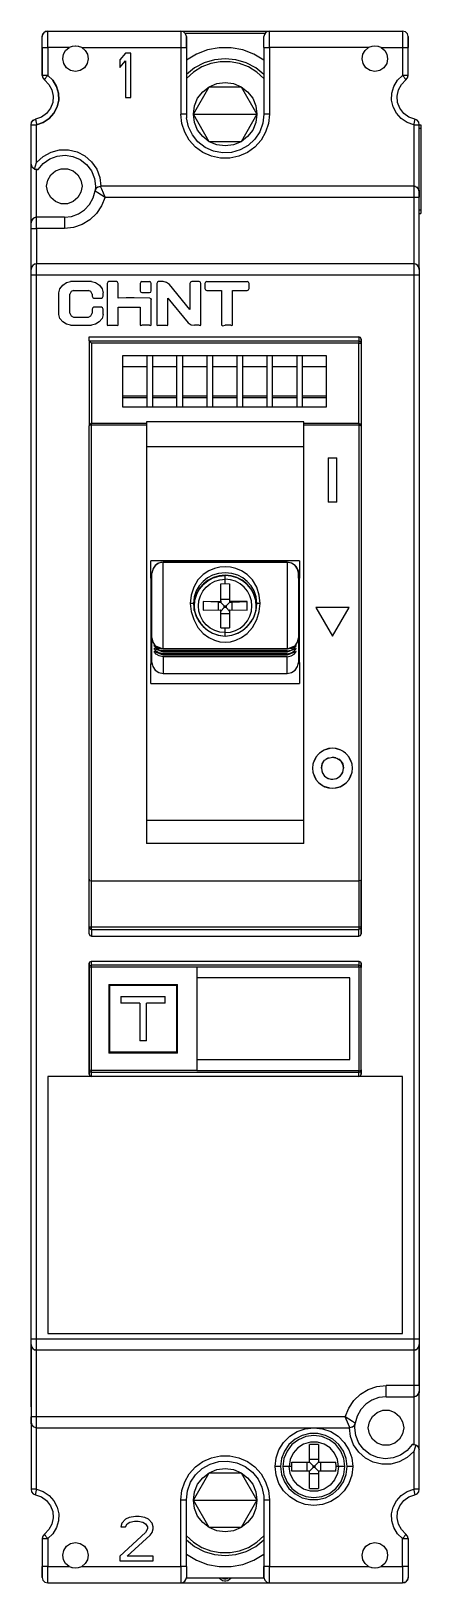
# Model space of a CAD drawing. Header units: millimetres. Extents: x 0 to 35, y 0 to 140.
import ezdxf

# ---------------------------------------------------------------- set-up
doc = ezdxf.new("R2010")
doc.units = ezdxf.units.MM

# ---------------------------------------------------------------- blocks, each defined once
blk = doc.blocks.new('CHINT_bea63aa660085c2e9acb152fd5084eff_FACE_0')
at = {"color": 7, "linetype": 'CONTINUOUS', "true_color": 0x40d9ff}
for p, q in [((3.71, 138.61), (3.71, 138.61)), ((4, 138.65), (3.99, 138.65)), ((4.31, 138.61), (4.29, 138.61)), ((13.9, 139.8), (21.1, 139.8)), ((30.71, 138.61), (30.71, 138.61)), ((31, 138.65), (30.99, 138.65)), ((31.31, 138.61), (31.29, 138.61)), ((21, 138.5), (21, 132.5)), ((34, 136), (34, 138.5)), ((34.5, 131.55), (34.5, 126)), ((0.3, 127.54), (0.5, 127.5)), ((0.5, 127.5), (0.64, 127.5)), ((0.5, 123.2), (0.5, 127.5)), ((34.5, 126), (6.26, 126)), ((34.65, 125.98), (34.5, 126)), ((34.86, 125.85), (34.78, 125.91)), ((34.97, 125.67), (34.9, 125.81)), ((0.5, 123.2), (0.36, 123.18)), ((3, 123.2), (0.5, 123.2)), ((35, 123.55), (35.15, 123.55)), ((0.22, 123.11), (0.11, 123.01)), ((0.12, 118.82), (0.21, 118.91)), ((34.61, 118.99), (34.61, 118.99)), ((34.86, 118.85), (34.78, 118.91)), ((34.97, 118.67), (34.9, 118.81)), ((35, 118.1), (35, 118)), ((2.5, 114.43), (2.5, 116.37)), ((3.5, 114.54), (3.5, 116.26)), ((5.44, 117.4), (3.56, 117.4)), ((3.84, 116.6), (5.17, 116.6)), ((5.5, 116.26), (5.5, 116.07)), ((6.5, 116.07), (6.5, 116.37)), ((6.85, 117.24), (6.85, 113.46)), ((7.69, 117.4), (7.02, 117.4)), ((7.85, 115.9), (7.85, 117.24)), ((9.83, 117.24), (9.83, 116.57)), ((10, 117.4), (10.67, 117.4)), ((10, 116.4), (10.67, 116.4)), ((10.84, 116.57), (10.84, 117.24)), ((11.34, 117.24), (11.34, 113.46)), ((11.9, 117.4), (11.5, 117.4)), ((15.15, 117.4), (14.48, 117.4)), ((15.32, 113.46), (15.32, 117.24)), ((15.67, 117.24), (15.67, 116.77)), ((15.84, 117.4), (19.49, 117.4)), ((19.65, 116.77), (19.65, 117.24)), ((5.5, 114.92), (5.5, 114.54)), ((5.67, 115.9), (6.34, 115.9)), ((6.34, 115.08), (5.67, 115.08)), ((6.5, 114.43), (6.5, 114.92)), ((10.84, 113.46), (10.84, 115.78)), ((3.56, 113.46), (5.44, 113.46)), ((3.84, 114.2), (5.17, 114.2)), ((7.02, 113.46), (7.69, 113.46)), ((10.67, 113.46), (10, 113.46)), ((11.5, 113.46), (12.17, 113.46)), ((15.15, 113.46), (14.75, 113.46)), ((18, 113.46), (17.5, 113.46)), ((10.45, 109.7), (8.25, 109.7)), ((13.15, 109.7), (10.95, 109.7)), ((15.85, 109.7), (13.65, 109.7)), ((18.55, 109.7), (16.35, 109.7)), ((21.25, 109.7), (19.05, 109.7)), ((23.95, 109.7), (21.75, 109.7)), ((26.65, 109.7), (24.45, 109.7)), ((8.25, 107.1), (10.45, 107.1)), ((10.45, 106.92), (8.25, 106.92)), ((10.95, 107.1), (13.15, 107.1)), ((13.15, 106.92), (10.95, 106.92)), ((13.65, 107.1), (15.85, 107.1)), ((15.85, 106.92), (13.65, 106.92)), ((16.35, 107.1), (18.55, 107.1)), ((18.55, 106.92), (16.35, 106.92)), ((19.05, 107.1), (21.25, 107.1)), ((21.25, 106.92), (19.05, 106.92)), ((21.75, 107.1), (23.95, 107.1)), ((23.95, 106.92), (21.75, 106.92)), ((24.45, 107.1), (26.65, 107.1)), ((26.65, 106.92), (24.45, 106.92)), ((5.31, 104.54), (5.27, 104.48)), ((29.69, 104.54), (29.63, 104.58)), ((29.74, 104.45), (29.73, 104.48)), ((24.6, 102.48), (10.4, 102.48)), ((26.78, 101.5), (27.57, 101.5)), ((27.57, 97.5), (26.78, 97.5)), ((24.2, 92.2), (10.8, 92.2)), ((11.9, 92.09), (23.1, 92.09)), ((23.1, 92.09), (11.9, 92.09)), ((24.1, 90.64), (24.1, 91.09)), ((16.87, 88.48), (17.08, 88.47)), ((16.87, 88.48), (16.87, 87.78)), ((17.9, 88.71), (17.1, 88.71)), ((17.92, 88.47), (18.13, 88.48)), ((18.13, 87.78), (18.13, 88.48)), ((20.35, 88.36), (20.35, 88.36)), ((17.42, 87.99), (17.1, 87.67)), ((17.1, 87.45), (17.9, 87.45)), ((17.42, 87.99), (17.42, 88.14)), ((17.42, 88.14), (17.58, 88.14)), ((17.58, 87.99), (17.42, 87.99)), ((17.58, 88.14), (17.58, 87.99)), ((17.9, 87.67), (17.58, 87.99)), ((10.9, 83.05), (10.9, 85.26)), ((24.1, 85.26), (24.1, 83.05)), ((10.9, 83.05), (10.8, 83.05)), ((24.2, 83.05), (24.1, 83.05)), ((10.8, 81.13), (24.2, 81.13)), ((25.67, 74.48), (25.45, 74.01)), ((26.81, 74.43), (26.59, 74.31)), ((27.48, 74.45), (27.18, 74.5)), ((27.94, 75.13), (27.44, 75.28)), ((28.36, 74.85), (28.15, 75.01)), ((28.9, 74.01), (28.69, 74.48)), ((25.45, 72.99), (25.66, 72.52)), ((26.22, 73.19), (26.37, 72.91)), ((27.98, 72.9), (28.12, 73.19)), ((28.68, 72.52), (28.9, 72.99)), ((25.99, 72.14), (26.24, 71.96)), ((26.41, 71.87), (26.92, 71.72)), ((26.59, 72.69), (26.87, 72.55)), ((27.01, 72.51), (27.21, 72.5)), ((27.48, 72.55), (27.76, 72.69)), ((10.4, 68.82), (24.6, 68.82)), ((24.6, 66.7), (10.4, 66.7)), ((5.25, 63.5), (5.25, 63.38)), ((29.75, 59.15), (29.75, 63.38)), ((29.75, 46.28), (29.75, 55.52)), ((7, 54), (13.2, 54)), ((13.1, 53.9), (7.1, 53.9)), ((8.1, 52.9), (12.1, 52.9)), ((9.8, 52.3), (8.1, 52.3)), ((12.1, 52.3), (10.4, 52.3)), ((13.2, 47.8), (7, 47.8)), ((7.1, 47.9), (13.1, 47.9)), ((10.4, 48.9), (9.8, 48.9)), ((14.95, 46.23), (5.45, 46.23)), ((0, 15.9), (0, 22)), ((0.21, 21.09), (0.12, 21.18)), ((34.88, 21.18), (34.79, 21.09)), ((32, 16.8), (34.5, 16.8)), ((34.64, 16.82), (34.5, 16.8)), ((34.5, 16.8), (34.5, 12.5)), ((34.88, 16.98), (34.79, 16.89)), ((35, 17.3), (34.98, 17.16)), ((0.21, 14.09), (0.12, 14.18)), ((0.2, 14.1), (0.2, 14.1)), ((0.5, 14), (0.36, 14.02)), ((28.87, 14.02), (28.74, 14)), ((29.2, 14), (29.23, 14.42)), ((0.5, 14), (28.74, 14)), ((0.5, 8.45), (0.5, 14)), ((25.9, 12.49), (25.1, 12.49)), ((34.5, 12.5), (34.36, 12.5)), ((34.5, 12.5), (34.7, 12.46)), ((34.5, 11.85), (34.5, 8.45)), ((24.87, 10.9), (24.87, 10.1)), ((25.42, 10.58), (25.09, 10.91)), ((25.09, 10.09), (25.42, 10.42)), ((25.9, 11.13), (25.1, 11.13)), ((25.1, 9.87), (25.9, 9.87)), ((25.42, 10.58), (25.58, 10.58)), ((25.42, 10.42), (25.42, 10.58)), ((25.58, 10.42), (25.42, 10.42)), ((25.91, 10.91), (25.58, 10.58)), ((25.58, 10.58), (25.58, 10.42)), ((25.58, 10.42), (25.91, 10.09)), ((26.13, 10.1), (26.13, 10.9)), ((25.1, 8.51), (25.9, 8.51)), ((14, 1.5), (14, 7.5)), ((1, 4), (1, 1.5)), ((3.69, 1.39), (3.71, 1.39)), ((4, 1.35), (4.01, 1.35)), ((4.29, 1.39), (4.29, 1.39)), ((14, 0.47), (21, 0.47)), ((30.69, 1.39), (30.71, 1.39)), ((31, 1.35), (31.01, 1.35)), ((31.29, 1.39), (31.29, 1.39))]:
    blk.add_line(p, q, dxfattribs=at)
for points in [[(1, 139.5), (1.07, 139.75), (1.25, 139.93), (1.5, 140)], [(1.5, 140), (1.31, 139.96), (1.15, 139.85), (1.04, 139.69), (1, 139.5)], [(1.5, 140), (13.5, 140), (21.5, 140), (33.5, 140)], [(1.5, 138.5), (1.5, 138.67), (1.5, 138.83), (1.5, 139), (1.5, 139.15), (1.5, 139.3), (1.5, 139.44), (1.5, 139.56), (1.5, 139.67), (1.5, 139.77), (1.5, 139.85), (1.5, 139.92), (1.5, 139.96), (1.5, 139.99), (1.5, 140)], [(14, 139.5), (13.93, 139.75), (13.75, 139.93), (13.5, 140)], [(13.5, 140), (13.5, 139.99), (13.5, 139.96), (13.5, 139.92), (13.5, 139.85), (13.5, 139.77), (13.5, 139.67), (13.5, 139.56), (13.5, 139.44), (13.5, 139.3), (13.5, 139.15), (13.5, 139), (13.5, 138.83), (13.5, 138.67), (13.5, 138.5)], [(21.5, 140), (21.31, 139.96), (21.15, 139.85), (21.04, 139.69), (21, 139.5)], [(21.5, 138.5), (21.5, 138.67), (21.5, 138.83), (21.5, 139), (21.5, 139.15), (21.5, 139.3), (21.5, 139.44), (21.5, 139.56), (21.5, 139.67), (21.5, 139.77), (21.5, 139.85), (21.5, 139.92), (21.5, 139.96), (21.5, 139.99), (21.5, 140)], [(34, 139.5), (33.93, 139.75), (33.75, 139.93), (33.5, 140)], [(33.5, 140), (33.5, 139.99), (33.5, 139.96), (33.5, 139.92), (33.5, 139.85), (33.5, 139.77), (33.5, 139.67), (33.5, 139.56), (33.5, 139.44), (33.5, 139.3), (33.5, 139.15), (33.5, 139), (33.5, 138.83), (33.5, 138.67), (33.5, 138.5)], [(1, 138.5), (1, 136), (1, 139.5)], [(1, 138.5), (1, 138.61), (1, 138.72), (1, 138.83), (1, 138.93), (1, 139.03), (1, 139.12), (1, 139.21), (1, 139.28), (1, 139.35), (1, 139.4), (1, 139.44), (1, 139.47), (1, 139.49), (1, 139.5)], [(1, 138.5), (1, 138.88), (1, 139.21), (1, 139.42), (1, 139.5)], [(4.57, 138.5), (4.29, 138.61), (4, 138.65), (3.71, 138.61), (3.43, 138.5)], [(14, 139.5), (14, 139.49), (14, 139.47), (14, 139.44), (14, 139.4), (14, 139.35), (14, 139.28), (14, 139.21), (14, 139.12), (14, 139.03), (14, 138.93), (14, 138.83), (14, 138.72), (14, 138.61), (14, 138.5)], [(14, 138.5), (14, 138.87), (14, 139.01), (14, 139.12), (14, 139.4), (14, 139.47), (14, 139.5)], [(21, 138.5), (21, 138.61), (21, 138.72), (21, 138.83), (21, 138.93), (21, 139.03), (21, 139.12), (21, 139.21), (21, 139.28), (21, 139.35), (21, 139.4), (21, 139.44), (21, 139.47), (21, 139.49), (21, 139.5)], [(21, 138.5), (21, 138.88), (21, 139.21), (21, 139.42), (21, 139.5)], [(31.57, 138.5), (31.29, 138.61), (31, 138.65), (30.71, 138.61), (30.43, 138.5)], [(34, 139.5), (34, 139.5), (34, 139.5), (34, 139.5), (34, 139.5), (34, 139.5), (34, 139.5), (34, 139.5), (34, 139.5), (34, 139.5), (34, 139.5), (34, 139.5), (34, 139.5), (33.99, 139.5), (33.99, 139.5)], [(34, 139.5), (34, 139.49), (34, 139.47), (34, 139.44), (34, 139.4), (34, 139.35), (34, 139.28), (34, 139.21), (34, 139.12), (34, 139.03), (34, 138.93), (34, 138.83), (34, 138.72), (34, 138.61), (34, 138.5)], [(34, 138.5), (34, 138.88), (34, 139.2), (34, 139.42), (34, 139.5)], [(1, 138.5), (1.04, 138.5), (1.15, 138.5), (1.5, 138.5)], [(3.43, 138.5), (1.5, 138.5), (1.5, 136)], [(2.85, 137.5), (2.92, 137.9), (3.12, 138.24), (3.43, 138.5)], [(5.15, 137.5), (5.06, 137.06), (4.81, 136.69), (4.44, 136.44), (4, 136.35), (3.56, 136.44), (3.19, 136.69), (2.94, 137.06), (2.85, 137.5)], [(4.57, 138.5), (13.5, 138.5), (13.5, 132.5)], [(4.57, 138.5), (4.88, 138.24), (5.08, 137.9), (5.15, 137.5)], [(8.5, 134), (9, 134), (9, 138), (8.5, 138), (8, 137.4), (8, 136.72), (8.5, 137.32), (8.5, 134)], [(13.5, 138.5), (13.85, 138.5), (13.96, 138.5), (14, 138.5)], [(14, 138.5), (14, 132.5), (14.02, 132.17)], [(21, 137.37), (20.08, 137.92), (19.08, 138.29), (18.03, 138.48), (16.97, 138.48), (15.92, 138.29), (14.92, 137.92), (14, 137.37)], [(21, 136.07), (20.25, 136.68), (19.39, 137.13), (18.46, 137.41), (17.5, 137.5), (16.54, 137.41), (15.61, 137.13), (14.75, 136.68), (14, 136.07)], [(21, 135.71), (20.35, 136.3), (19.61, 136.76), (18.8, 137.07), (17.94, 137.23), (17.06, 137.23), (16.2, 137.07), (15.39, 136.76), (14.65, 136.3), (14, 135.71)], [(21, 138.5), (21, 138.5), (21.01, 138.5), (21.03, 138.5), (21.05, 138.5), (21.08, 138.5), (21.11, 138.5), (21.15, 138.5), (21.19, 138.5), (21.23, 138.5), (21.28, 138.5), (21.33, 138.5), (21.39, 138.5), (21.44, 138.5), (21.5, 138.5)], [(30.43, 138.5), (21.5, 138.5), (21.5, 132.5)], [(29.85, 137.5), (29.92, 137.9), (30.12, 138.24), (30.43, 138.5)], [(32.15, 137.5), (32.06, 137.06), (31.81, 136.69), (31.44, 136.44), (31, 136.35), (30.56, 136.44), (30.19, 136.69), (29.94, 137.06), (29.85, 137.5)], [(31.57, 138.5), (33.5, 138.5), (33.5, 136)], [(31.57, 138.5), (31.88, 138.24), (32.08, 137.9), (32.15, 137.5)], [(33.5, 138.5), (33.85, 138.5), (33.96, 138.5), (34, 138.5)], [(0.5, 131.55), (1.1, 131.76), (1.63, 132.11), (2.06, 132.58), (2.35, 133.15), (2.49, 133.77), (2.47, 134.4), (2.29, 135.01), (1.96, 135.56), (1.5, 136)], [(1.5, 136), (1.96, 135.56), (2.29, 135.01), (2.47, 134.4), (2.49, 133.77), (2.35, 133.15), (2.06, 132.58), (1.63, 132.11), (1.1, 131.76), (0.5, 131.55)], [(1.5, 136), (1.44, 136), (1.39, 136), (1.33, 136), (1.28, 136), (1.23, 136), (1.19, 136), (1.15, 136), (1.11, 136), (1.08, 136), (1.05, 136), (1.03, 136), (1.01, 136), (1, 136), (1, 136)], [(1, 136), (1.05, 135.78), (1.2, 135.6)], [(1.2, 135.6), (1.2, 135.6), (1.21, 135.61), (1.22, 135.62), (1.23, 135.64), (1.25, 135.66), (1.27, 135.69), (1.29, 135.72), (1.31, 135.75), (1.34, 135.79), (1.37, 135.83), (1.4, 135.87), (1.43, 135.91), (1.47, 135.96), (1.5, 136)], [(34.5, 131.55), (33.9, 131.76), (33.37, 132.11), (32.94, 132.58), (32.65, 133.15), (32.51, 133.77), (32.53, 134.4), (32.71, 135.01), (33.04, 135.56), (33.5, 136)], [(34, 136), (34, 136), (33.99, 136), (33.97, 136), (33.95, 136), (33.92, 136), (33.89, 136), (33.85, 136), (33.81, 136), (33.77, 136), (33.72, 136), (33.67, 136), (33.61, 136), (33.56, 136), (33.5, 136)], [(33.5, 136), (33.53, 135.96), (33.57, 135.91), (33.6, 135.87), (33.63, 135.83), (33.66, 135.79), (33.69, 135.75), (33.71, 135.72), (33.73, 135.69), (33.75, 135.66), (33.77, 135.64), (33.78, 135.62), (33.79, 135.61), (33.8, 135.6), (33.8, 135.6)], [(33.8, 135.6), (33.95, 135.78), (34, 136)], [(1.2, 135.6), (1.6, 135.19), (1.88, 134.69), (2, 134.13), (1.95, 133.56), (1.75, 133.03), (1.4, 132.57), (0.94, 132.23), (0.4, 132.04)], [(14.64, 132.5), (16.07, 134.98), (18.93, 134.98), (20.36, 132.5)], [(14.64, 132.5), (14.74, 133.24), (15.02, 133.93), (15.48, 134.52), (16.07, 134.98)], [(16.07, 134.98), (16.76, 135.26), (17.5, 135.36), (18.24, 135.26), (18.93, 134.98)], [(18.93, 134.98), (19.52, 134.52), (19.98, 133.93), (20.26, 133.24), (20.36, 132.5)], [(34.6, 132.04), (34.06, 132.23), (33.6, 132.57), (33.25, 133.03), (33.05, 133.56), (33, 134.13), (33.12, 134.69), (33.4, 135.19), (33.8, 135.6)], [(0, 131.55), (0.05, 131.77), (0.19, 131.95), (0.4, 132.04)], [(0, 131.55), (0.03, 131.72), (0.11, 131.87), (0.24, 131.98), (0.4, 132.04)], [(0.4, 132.04), (0.4, 132.04), (0.4, 132.03), (0.41, 132.01), (0.41, 131.99), (0.42, 131.97), (0.42, 131.93), (0.43, 131.9), (0.44, 131.86), (0.45, 131.81), (0.46, 131.76), (0.47, 131.71), (0.48, 131.66), (0.49, 131.61), (0.5, 131.55)], [(21.5, 132.5), (21.41, 131.67), (21.15, 130.87), (20.74, 130.15), (20.18, 129.53), (19.5, 129.04), (18.74, 128.7), (17.92, 128.52), (17.08, 128.52), (16.26, 128.7), (15.5, 129.04), (14.82, 129.53), (14.26, 130.15), (13.85, 130.87), (13.59, 131.67), (13.5, 132.5)], [(14, 132.5), (14, 132.5), (13.99, 132.5), (13.97, 132.5), (13.95, 132.5), (13.92, 132.5), (13.89, 132.5), (13.85, 132.5), (13.81, 132.5), (13.77, 132.5), (13.72, 132.5), (13.67, 132.5), (13.61, 132.5), (13.56, 132.5), (13.5, 132.5)], [(21, 132.5), (20.9, 131.69), (20.62, 130.92), (20.17, 130.24), (19.57, 129.68), (18.86, 129.27), (18.07, 129.05), (17.25, 129.01), (16.45, 129.16), (15.7, 129.5), (15.05, 130), (14.54, 130.63), (14.19, 131.37), (14.02, 132.17)], [(20.36, 132.5), (18.93, 130.02), (16.07, 130.02), (14.64, 132.5)], [(14.64, 132.5), (17.5, 132.5), (20.36, 132.5)], [(16.07, 130.02), (15.48, 130.48), (15.02, 131.07), (14.74, 131.76), (14.64, 132.5)], [(20.36, 132.5), (20.26, 131.76), (19.98, 131.07), (19.52, 130.48), (18.93, 130.02)], [(21.5, 132.5), (21.44, 132.5), (21.39, 132.5), (21.33, 132.5), (21.28, 132.5), (21.23, 132.5), (21.19, 132.5), (21.15, 132.5), (21.11, 132.5), (21.08, 132.5), (21.05, 132.5), (21.03, 132.5), (21.01, 132.5), (21, 132.5), (21, 132.5)], [(34.6, 132.04), (34.6, 132.04), (34.6, 132.03), (34.59, 132.01), (34.59, 131.99), (34.58, 131.97), (34.58, 131.93), (34.57, 131.9), (34.56, 131.86), (34.55, 131.81), (34.54, 131.76), (34.53, 131.71), (34.52, 131.66), (34.51, 131.61), (34.5, 131.55)], [(35, 131.55), (34.95, 131.77), (34.81, 131.95), (34.6, 132.04)], [(0.02, 118.64), (0, 118.5), (0, 122.2), (0, 122.2), (0, 122.7), (0, 128), (0, 131.55), (0, 131.55)], [(0, 131.55), (0.04, 131.55), (0.15, 131.55), (0.5, 131.55)], [(0.5, 127.5), (0.3, 127.54), (0.5, 128.15), (0.5, 131.55)], [(0.5, 131.55), (0.5, 131.55), (0.5, 131.55), (0.5, 131.55), (0.5, 131.55), (0.5, 131.55), (0.5, 131.55)], [(34.5, 131.55), (34.56, 131.55), (34.61, 131.55), (34.67, 131.55), (34.72, 131.55), (34.77, 131.55), (34.81, 131.55), (34.85, 131.55), (34.89, 131.55), (34.92, 131.55), (34.95, 131.55), (34.97, 131.55), (34.99, 131.55), (35, 131.55), (35, 131.55)], [(34.98, 125.64), (35, 125.5), (35, 131.55), (35.15, 131.55)], [(35, 131.25), (35.15, 131.25), (35.15, 123.85), (35, 123.85)], [(35.15, 131.55), (35.15, 131.55), (35.15, 131.54), (35.15, 131.53), (35.15, 131.52), (35.15, 131.5), (35.15, 131.49), (35.15, 131.46), (35.15, 131.44), (35.15, 131.41), (35.15, 131.38), (35.15, 131.35), (35.15, 131.32), (35.15, 131.28), (35.15, 131.25)], [(0.5, 128.15), (1.09, 128.69), (1.8, 129.07), (2.57, 129.27), (3.37, 129.28), (4.15, 129.09), (4.86, 128.73), (5.46, 128.2), (5.92, 127.54), (6.2, 126.79), (6.3, 126)], [(18.93, 130.02), (18.24, 129.74), (17.5, 129.64), (16.76, 129.74), (16.07, 130.02)], [(0.3, 127.54), (0.09, 127.72), (0, 128)], [(0, 128), (0.06, 127.76), (0.21, 127.59)], [(0.64, 127.5), (0.6, 127.5), (0.5, 127.5)], [(0.64, 127.5), (1.1, 128.05), (1.68, 128.47), (2.35, 128.72), (3.07, 128.8), (3.78, 128.69), (4.44, 128.4), (5, 127.95), (5.44, 127.38), (5.71, 126.71), (5.8, 126)], [(1.4, 126), (1.5, 126.55), (1.77, 127.03), (2.2, 127.39), (2.72, 127.58), (3.28, 127.58), (3.8, 127.39), (4.23, 127.03), (4.5, 126.55), (4.6, 126)], [(4.6, 126), (4.5, 125.45), (4.23, 124.97), (3.8, 124.61), (3.28, 124.42), (2.72, 124.42), (2.2, 124.61), (1.77, 124.97), (1.5, 125.45), (1.4, 126)], [(5.8, 126), (5.77, 125.58), (5.81, 125.72)], [(5.77, 125.58), (5.8, 125.68), (5.94, 125.88), (6.16, 125.99), (6.26, 126)], [(5.77, 125.58), (5.86, 125.79), (6.03, 125.95), (6.26, 126)], [(6.67, 125), (6.38, 125.73), (6.29, 125.93), (6.26, 126)], [(35, 125.5), (34.93, 125.75), (34.75, 125.93), (34.5, 126)], [(34.5, 126), (34.5, 125.99), (34.5, 125.97), (34.5, 125.94), (34.5, 125.9), (34.5, 125.85), (34.5, 125.78), (34.5, 125.71), (34.5, 125.62), (34.5, 125.53), (34.5, 125.43), (34.5, 125.33), (34.5, 125.22), (34.5, 125.11), (34.5, 125)], [(3, 123.2), (3.66, 123.28), (4.28, 123.51), (4.82, 123.88), (5.27, 124.36), (5.59, 124.94), (5.77, 125.58)], [(6.67, 125), (6.36, 124.23), (5.9, 123.55), (5.31, 122.98), (4.6, 122.55), (3.82, 122.29), (3, 122.2)], [(5.77, 125.58), (5.83, 125.54), (6.02, 125.43), (6.67, 125)], [(6.67, 125), (34.5, 125), (34.5, 119)], [(34.5, 125), (34.85, 125), (34.96, 125), (35, 125)], [(34.98, 118.64), (35, 118.5), (35, 125), (35, 125)], [(35, 125.5), (35, 125.5), (35, 125.49), (35, 125.47), (35, 125.45), (35, 125.42), (35, 125.39), (35, 125.35), (35, 125.31), (35, 125.27), (35, 125.22), (35, 125.17), (35, 125.11), (35, 125.06), (35, 125)], [(35, 125), (35, 125.35), (35, 125.46), (35, 125.5)], [(0.5, 123.2), (0.31, 123.16), (0.15, 123.05), (0.04, 122.89), (0, 122.7)], [(0.5, 122.2), (0.5, 122.31), (0.5, 122.42), (0.5, 122.53), (0.5, 122.63), (0.5, 122.73), (0.5, 122.82), (0.5, 122.91), (0.5, 122.98), (0.5, 123.05), (0.5, 123.1), (0.5, 123.14), (0.5, 123.17), (0.5, 123.19), (0.5, 123.2)], [(3, 123.2), (3, 123.19), (3, 123.17), (3, 123.14), (3, 123.1), (3, 123.05), (3, 122.98), (3, 122.91), (3, 122.82), (3, 122.73), (3, 122.63), (3, 122.53), (3, 122.42), (3, 122.31), (3, 122.2)], [(35.15, 123.85), (35.15, 123.82), (35.15, 123.78), (35.15, 123.75), (35.15, 123.72), (35.15, 123.69), (35.15, 123.66), (35.15, 123.64), (35.15, 123.62), (35.15, 123.6), (35.15, 123.58), (35.15, 123.57), (35.15, 123.56), (35.15, 123.55), (35.15, 123.55)], [(0.1, 123.01), (0.03, 122.87), (0, 122.7)], [(0, 122.2), (0, 122.26), (0, 122.31), (0, 122.37), (0, 122.42), (0, 122.47), (0, 122.51), (0, 122.55), (0, 122.59), (0, 122.62), (0, 122.65), (0, 122.67), (0, 122.69), (0, 122.7), (0, 122.7)], [(0, 122.2), (0, 122.55), (0, 122.66), (0, 122.7)], [(0, 122.2), (0.04, 122.2), (0.15, 122.2), (0.5, 122.2)], [(3, 122.2), (0.5, 122.2), (0.5, 119)], [(0.5, 119), (0.31, 118.96), (0.15, 118.85), (0.04, 118.69), (0, 118.5)], [(34.65, 118.98), (34.5, 119), (0.5, 119), (0.36, 118.98)], [(0.5, 118), (0.5, 118.11), (0.5, 118.22), (0.5, 118.33), (0.5, 118.43), (0.5, 118.53), (0.5, 118.62), (0.5, 118.71), (0.5, 118.78), (0.5, 118.85), (0.5, 118.9), (0.5, 118.94), (0.5, 118.97), (0.5, 118.99), (0.5, 119)], [(35, 118.5), (34.96, 118.69), (34.85, 118.85), (34.69, 118.96), (34.5, 119)], [(34.5, 119), (34.5, 118.99), (34.5, 118.97), (34.5, 118.94), (34.5, 118.9), (34.5, 118.85), (34.5, 118.78), (34.5, 118.71), (34.5, 118.62), (34.5, 118.53), (34.5, 118.43), (34.5, 118.33), (34.5, 118.22), (34.5, 118.11), (34.5, 118)], [(0, 118), (0, 118.06), (0, 118.11), (0, 118.17), (0, 118.22), (0, 118.27), (0, 118.31), (0, 118.35), (0, 118.39), (0, 118.42), (0, 118.45), (0, 118.47), (0, 118.49), (0, 118.5), (0, 118.5)], [(0, 118), (0, 118.35), (0, 118.46), (0, 118.5)], [(0, 22), (0, 118), (0, 118)], [(0, 118), (0.04, 118), (0.15, 118), (0.5, 118)], [(0.5, 118), (34.5, 118), (34.5, 22), (0.5, 22), (0.5, 118)], [(34.5, 118), (34.56, 118), (34.61, 118), (34.67, 118), (34.72, 118), (34.77, 118), (34.81, 118), (34.85, 118), (34.89, 118), (34.92, 118), (34.95, 118), (34.97, 118), (34.99, 118), (35, 118), (35, 118)], [(35, 118), (35, 22), (35, 22), (35, 17.8), (35, 17.8), (35, 21.5), (34.98, 21.36)], [(35, 118.5), (35, 118.5), (35, 118.49), (35, 118.47), (35, 118.45), (35, 118.42), (35, 118.39), (35, 118.35), (35, 118.31), (35, 118.27), (35, 118.22), (35, 118.17), (35, 118.11), (35, 118.06), (35, 118)], [(2.5, 116.37), (2.6, 116.74), (2.85, 117.07), (3.19, 117.31), (3.56, 117.4)], [(3.84, 116.6), (3.61, 116.49), (3.5, 116.26)], [(5.5, 116.26), (5.4, 116.49), (5.17, 116.6)], [(5.44, 117.4), (5.82, 117.31), (6.16, 117.07), (6.41, 116.74), (6.5, 116.37)], [(7.02, 117.4), (6.91, 117.35), (6.85, 117.24)], [(7.85, 117.24), (7.8, 117.35), (7.69, 117.4)], [(10, 117.4), (9.89, 117.35), (9.83, 117.24)], [(9.83, 116.57), (9.89, 116.45), (10, 116.4)], [(10.84, 117.24), (10.79, 117.35), (10.67, 117.4)], [(10.67, 116.4), (10.79, 116.45), (10.84, 116.57)], [(11.5, 117.4), (11.39, 117.35), (11.34, 117.24)], [(12.48, 117.13), (12.21, 117.33), (11.9, 117.4)], [(14.32, 117.24), (14.32, 114.89), (12.48, 117.13)], [(14.48, 117.4), (14.37, 117.35), (14.32, 117.24)], [(15.32, 117.24), (15.27, 117.35), (15.15, 117.4)], [(15.84, 117.4), (15.73, 117.35), (15.67, 117.24)], [(15.67, 116.77), (15.73, 116.65), (15.84, 116.6)], [(15.84, 116.6), (17.17, 116.6), (17.17, 113.46)], [(18.16, 113.46), (18.16, 116.6), (19.49, 116.6)], [(19.65, 117.24), (19.6, 117.35), (19.49, 117.4)], [(19.49, 116.6), (19.6, 116.65), (19.65, 116.77)], [(5.5, 116.07), (5.56, 115.95), (5.67, 115.9)], [(5.67, 115.08), (5.56, 115.03), (5.5, 114.92)], [(6.34, 115.9), (6.45, 115.95), (6.5, 116.07)], [(6.5, 114.92), (6.45, 115.03), (6.34, 115.08)], [(10.72, 115.9), (9.29, 115.93), (8.57, 115.94), (7.85, 115.9)], [(7.85, 113.46), (7.85, 115.1), (9.83, 115.1), (9.83, 113.46)], [(10.72, 115.9), (10.8, 115.86), (10.84, 115.78)], [(12.34, 113.46), (12.34, 115.91), (14.17, 113.68)], [(3.56, 113.46), (3.2, 113.55), (2.85, 113.77), (2.6, 114.08), (2.5, 114.43)], [(3.5, 114.54), (3.61, 114.31), (3.84, 114.2)], [(5.17, 114.2), (5.4, 114.31), (5.5, 114.54)], [(6.5, 114.43), (6.4, 114.08), (6.15, 113.77), (5.81, 113.55), (5.44, 113.46)], [(6.85, 113.46), (6.92, 113.44), (7.02, 113.46)], [(7.69, 113.46), (7.79, 113.44), (7.85, 113.46)], [(9.83, 113.46), (9.9, 113.44), (10, 113.46)], [(10.67, 113.46), (10.78, 113.44), (10.84, 113.46)], [(11.34, 113.46), (11.4, 113.44), (11.5, 113.46)], [(12.17, 113.46), (12.28, 113.44), (12.34, 113.46)], [(14.17, 113.68), (14.43, 113.51), (14.75, 113.46)], [(15.15, 113.46), (15.26, 113.44), (15.32, 113.46)], [(17.17, 113.46), (17.3, 113.42), (17.5, 113.46)], [(18, 113.46), (18.1, 113.44), (18.16, 113.46)], [(5.25, 112.05), (5.25, 112.4), (29.55, 112.4), (29.55, 112.04)], [(5.25, 112.05), (5.25, 104.45), (5.26, 104.45)], [(5.25, 112.05), (5.26, 112.04), (29.55, 112.04)], [(5.26, 112.04), (5.33, 111.97), (5.45, 111.85)], [(29.75, 112.19), (29.69, 112.34), (29.55, 112.4)], [(29.55, 112.04), (29.69, 111.98), (29.75, 111.85)], [(29.55, 112.04), (29.55, 112.03), (29.55, 112.03), (29.55, 112.02), (29.55, 112.01), (29.55, 112), (29.55, 111.98), (29.55, 111.97), (29.55, 111.95), (29.55, 111.94), (29.55, 111.92), (29.55, 111.9), (29.55, 111.88), (29.55, 111.87), (29.55, 111.85)], [(29.75, 111.85), (29.75, 112.19), (29.75, 104.45)], [(29.55, 104.6), (29.55, 111.85), (5.45, 111.85), (5.45, 104.6)], [(26.65, 110.7), (8.25, 110.7), (8.25, 106.1), (26.65, 106.1), (26.65, 110.7)], [(10.45, 110.7), (10.45, 108.4), (10.45, 106.1)], [(10.95, 110.7), (10.95, 108.4), (10.95, 106.1)], [(13.15, 106.1), (13.15, 108.4), (13.15, 110.7)], [(13.65, 110.7), (13.65, 108.4), (13.65, 106.1)], [(15.85, 110.7), (15.85, 108.4), (15.85, 106.1)], [(16.35, 110.7), (16.35, 108.4), (16.35, 106.1)], [(18.55, 110.7), (18.55, 108.4), (18.55, 106.1)], [(19.05, 110.7), (19.05, 108.4), (19.05, 106.1)], [(21.25, 110.7), (21.25, 108.4), (21.25, 106.1)], [(21.75, 110.7), (21.75, 108.4), (21.75, 106.1)], [(23.95, 110.7), (23.95, 108.4), (23.95, 106.1)], [(24.45, 110.7), (24.45, 108.4), (24.45, 106.1)], [(29.55, 111.85), (29.55, 111.85), (29.56, 111.85), (29.56, 111.85), (29.56, 111.85), (29.57, 111.85), (29.57, 111.85), (29.58, 111.85), (29.58, 111.85), (29.58, 111.85), (29.59, 111.85), (29.59, 111.85), (29.59, 111.85), (29.6, 111.85), (29.6, 111.85)], [(29.6, 111.85), (29.62, 111.85), (29.64, 111.85), (29.65, 111.85), (29.67, 111.85), (29.68, 111.85), (29.7, 111.85), (29.71, 111.85), (29.72, 111.85), (29.73, 111.85), (29.74, 111.85), (29.74, 111.85), (29.75, 111.85), (29.75, 111.85), (29.75, 111.85)], [(29.75, 111.85), (29.75, 104.45), (29.74, 104.45)], [(5.39, 104.59), (5.29, 104.52), (5.25, 104.4)], [(10.4, 104.46), (5.45, 104.46), (5.31, 104.44), (5.25, 104.4)], [(5.25, 63.38), (5.25, 66.24), (5.25, 69.13), (5.25, 72.05), (5.25, 74.99), (5.25, 77.95), (5.25, 80.91), (5.25, 83.89), (5.25, 86.86), (5.25, 89.83), (5.25, 92.78), (5.25, 95.72), (5.25, 98.64), (5.25, 101.54), (5.25, 104.4)], [(5.37, 104.59), (5.45, 104.6), (5.39, 104.59)], [(29.55, 104.6), (24.6, 104.6), (24.6, 104.74), (10.4, 104.74), (10.4, 104.6), (5.45, 104.6)], [(5.45, 104.46), (5.45, 104.48), (5.45, 104.49), (5.45, 104.51), (5.45, 104.52), (5.45, 104.54), (5.45, 104.55), (5.45, 104.56), (5.45, 104.57), (5.45, 104.58), (5.45, 104.59), (5.45, 104.59), (5.45, 104.6), (5.45, 104.6), (5.45, 104.6)], [(5.45, 84), (5.45, 85.48), (5.45, 86.96), (5.45, 88.45), (5.45, 89.92), (5.45, 91.4), (5.45, 92.87), (5.45, 94.34), (5.45, 95.81), (5.45, 97.26), (5.45, 98.72), (5.45, 100.16), (5.45, 101.6), (5.45, 103.04), (5.45, 104.46)], [(10.4, 104.6), (10.4, 104.6), (10.4, 104.6), (10.4, 104.59), (10.4, 104.59), (10.4, 104.58), (10.4, 104.57), (10.4, 104.56), (10.4, 104.55), (10.4, 104.54), (10.4, 104.52), (10.4, 104.51), (10.4, 104.49), (10.4, 104.48), (10.4, 104.46)], [(10.4, 104.46), (10.4, 103.04), (10.4, 101.6), (10.4, 100.16), (10.4, 98.72), (10.4, 97.26), (10.4, 95.81), (10.4, 94.34), (10.4, 92.87), (10.4, 91.4), (10.4, 89.92), (10.4, 88.45), (10.4, 86.96), (10.4, 85.48), (10.4, 84)], [(24.6, 104.46), (24.6, 104.48), (24.6, 104.49), (24.6, 104.51), (24.6, 104.52), (24.6, 104.54), (24.6, 104.55), (24.6, 104.56), (24.6, 104.57), (24.6, 104.58), (24.6, 104.59), (24.6, 104.59), (24.6, 104.6), (24.6, 104.6), (24.6, 104.6)], [(29.61, 104.46), (29.55, 104.46), (24.6, 104.46)], [(24.6, 84), (24.6, 85.48), (24.6, 86.96), (24.6, 88.45), (24.6, 89.92), (24.6, 91.4), (24.6, 92.87), (24.6, 94.34), (24.6, 95.81), (24.6, 97.26), (24.6, 98.72), (24.6, 100.16), (24.6, 101.6), (24.6, 103.04), (24.6, 104.46)], [(29.55, 104.6), (29.69, 104.54), (29.75, 104.4), (29.75, 104.4)], [(29.55, 104.6), (29.55, 104.6), (29.55, 104.6), (29.55, 104.59), (29.55, 104.59), (29.55, 104.58), (29.55, 104.57), (29.55, 104.56), (29.55, 104.55), (29.55, 104.54), (29.55, 104.52), (29.55, 104.51), (29.55, 104.49), (29.55, 104.48), (29.55, 104.46)], [(29.55, 104.46), (29.55, 103.04), (29.55, 101.6), (29.55, 100.16), (29.55, 98.72), (29.55, 97.26), (29.55, 95.81), (29.55, 94.34), (29.55, 92.87), (29.55, 91.4), (29.55, 89.92), (29.55, 88.45), (29.55, 86.96), (29.55, 85.48), (29.55, 84)], [(29.61, 104.46), (29.71, 104.43), (29.75, 104.4)], [(29.75, 104.4), (29.75, 101.54), (29.75, 98.64), (29.75, 95.72), (29.75, 92.78), (29.75, 89.83), (29.75, 86.86), (29.75, 83.89), (29.75, 80.91), (29.75, 77.95), (29.75, 74.99), (29.75, 72.05), (29.75, 69.13), (29.75, 66.24), (29.75, 63.38)], [(26.78, 101.5), (26.78, 101.22), (26.78, 100.93), (26.78, 100.65), (26.78, 100.36), (26.78, 100.08), (26.78, 99.79), (26.78, 99.51), (26.78, 99.22), (26.78, 98.93), (26.78, 98.65), (26.78, 98.36), (26.78, 98.07), (26.78, 97.79), (26.78, 97.5)], [(27.57, 97.5), (27.57, 97.79), (27.57, 98.07), (27.57, 98.36), (27.57, 98.65), (27.57, 98.93), (27.57, 99.22), (27.57, 99.51), (27.57, 99.79), (27.57, 100.08), (27.57, 100.36), (27.57, 100.65), (27.57, 100.93), (27.57, 101.22), (27.57, 101.5)], [(10.8, 90.64), (10.8, 90.67), (10.8, 90.72), (10.8, 90.79), (10.8, 90.86), (10.8, 90.95), (10.8, 91.05), (10.8, 91.17), (10.8, 91.29), (10.8, 91.42), (10.8, 91.57), (10.8, 91.71), (10.8, 91.87), (10.8, 92.03), (10.8, 92.2)], [(11.9, 92.09), (11.69, 92.07), (11.44, 91.98), (11.26, 91.86), (11, 91.51), (10.9, 91.09)], [(11.9, 92.09), (11.52, 92.01), (11.19, 91.8), (10.98, 91.47), (10.9, 91.09)], [(10.9, 85.26), (10.9, 85.38), (10.9, 85.64), (10.9, 86.01), (10.9, 86.49), (10.9, 87.05), (10.9, 87.66), (10.9, 88.3), (10.9, 88.92), (10.9, 89.52), (10.9, 90.05), (10.9, 90.49), (10.9, 90.82), (10.9, 91.02), (10.9, 91.09)], [(10.9, 91.09), (10.9, 91.09), (10.9, 91.09), (10.9, 91.09), (10.9, 91.09), (10.9, 91.09), (10.9, 91.09), (10.9, 91.09), (10.9, 91.09), (10.9, 91.09), (10.9, 91.09), (10.9, 91.09), (10.9, 91.09), (10.9, 91.09), (10.9, 91.09)], [(11.9, 84.26), (11.9, 84.43), (11.9, 84.77), (11.9, 85.28), (11.9, 85.92), (11.9, 86.67), (11.9, 87.49), (11.9, 88.34), (11.9, 89.18), (11.9, 89.98), (11.9, 90.69), (11.9, 91.28), (11.9, 91.72), (11.9, 92), (11.9, 92.09)], [(11.9, 92.09), (11.9, 92.09), (11.9, 92.09), (11.9, 92.09), (11.9, 92.09), (11.9, 92.09), (11.9, 92.09), (11.9, 92.09), (11.9, 92.09), (11.9, 92.09), (11.9, 92.09), (11.9, 92.09), (11.9, 92.09), (11.9, 92.09), (11.9, 92.09)], [(20.65, 88.37), (20.58, 89.1), (20.34, 89.82), (19.95, 90.49), (19.47, 90.98), (18.97, 91.31), (18.47, 91.52), (17.97, 91.64), (17.5, 91.68), (17.03, 91.64), (16.53, 91.52), (16.03, 91.31), (15.53, 90.98), (15.05, 90.49), (14.66, 89.82), (14.42, 89.1), (14.35, 88.37)], [(20.35, 88.36), (20.29, 88.95), (20.11, 89.49), (19.84, 89.96), (19.49, 90.35), (19.09, 90.66), (18.63, 90.9), (18.1, 91.05), (17.5, 91.11), (16.9, 91.05), (16.37, 90.9), (15.91, 90.66), (15.51, 90.35), (15.16, 89.96), (14.89, 89.49), (14.71, 88.95), (14.65, 88.36)], [(23.1, 92.09), (23.33, 92.06), (23.54, 91.99), (23.72, 91.87), (23.88, 91.72), (24, 91.53), (24.07, 91.31), (24.1, 91.09)], [(23.1, 92.09), (23.1, 92.09), (23.1, 92.09), (23.1, 92.09), (23.1, 92.09), (23.1, 92.09), (23.1, 92.09), (23.1, 92.09), (23.1, 92.09), (23.1, 92.09), (23.1, 92.09), (23.1, 92.09), (23.1, 92.09), (23.1, 92.09), (23.1, 92.09)], [(23.1, 92.09), (23.1, 92), (23.1, 91.72), (23.1, 91.28), (23.1, 90.69), (23.1, 89.98), (23.1, 89.18), (23.1, 88.34), (23.1, 87.49), (23.1, 86.67), (23.1, 85.92), (23.1, 85.28), (23.1, 84.77), (23.1, 84.43), (23.1, 84.26)], [(24.1, 91.09), (24.02, 91.47), (23.81, 91.8), (23.48, 92.01), (23.1, 92.09)], [(24.1, 91.09), (24.1, 91.09), (24.1, 91.09), (24.1, 91.09), (24.1, 91.09), (24.1, 91.09), (24.1, 91.09), (24.1, 91.09), (24.1, 91.09), (24.1, 91.09), (24.1, 91.09), (24.1, 91.09), (24.1, 91.09), (24.1, 91.09), (24.1, 91.09)], [(24.1, 91.09), (24.1, 91.02), (24.1, 90.82), (24.1, 90.49), (24.1, 90.05), (24.1, 89.52), (24.1, 88.92), (24.1, 88.3), (24.1, 87.66), (24.1, 87.05), (24.1, 86.49), (24.1, 86.01), (24.1, 85.64), (24.1, 85.38), (24.1, 85.26)], [(24.2, 92.2), (24.2, 92.03), (24.2, 91.87), (24.2, 91.71), (24.2, 91.57), (24.2, 91.42), (24.2, 91.29), (24.2, 91.17), (24.2, 91.05), (24.2, 90.95), (24.2, 90.86), (24.2, 90.79), (24.2, 90.72), (24.2, 90.67), (24.2, 90.64)], [(10.9, 90.64), (10.8, 90.64), (10.8, 83.05)], [(20.35, 88.21), (20.27, 88.74), (20.09, 89.25), (19.82, 89.72), (19.46, 90.12), (19.04, 90.45), (18.56, 90.7), (18.04, 90.85), (17.5, 90.9), (16.96, 90.85), (16.44, 90.7), (15.96, 90.45), (15.54, 90.12), (15.18, 89.72), (14.91, 89.25), (14.73, 88.74), (14.65, 88.21)], [(14.7, 88.09), (14.75, 88.63), (14.91, 89.16), (15.17, 89.64), (15.52, 90.07), (15.94, 90.41), (16.43, 90.67), (16.95, 90.83), (17.5, 90.89)], [(17.5, 90.88), (16.95, 90.83), (16.43, 90.67), (15.94, 90.41), (15.52, 90.07), (15.17, 89.64), (14.91, 89.16), (14.75, 88.63), (14.7, 88.09)], [(17.5, 85.73), (17.03, 85.78), (16.58, 85.91), (16.16, 86.14), (15.8, 86.44), (15.5, 86.8), (15.28, 87.22), (15.14, 87.67), (15.09, 88.14), (15.14, 88.6), (15.28, 89.06), (15.5, 89.47), (15.8, 89.83), (16.16, 90.13), (16.58, 90.36), (17.03, 90.49), (17.5, 90.54)], [(17.1, 90.13), (17.5, 90.15), (17.9, 90.13)], [(17.1, 88.6), (17.1, 88.72), (17.1, 88.84), (17.1, 88.95), (17.1, 89.07), (17.1, 89.18), (17.1, 89.29), (17.1, 89.41), (17.1, 89.52), (17.1, 89.62), (17.1, 89.73), (17.1, 89.83), (17.1, 89.94), (17.1, 90.03), (17.1, 90.13)], [(20.3, 88.09), (20.25, 88.63), (20.09, 89.16), (19.83, 89.64), (19.48, 90.07), (19.06, 90.41), (18.57, 90.67), (18.05, 90.83), (17.5, 90.89)], [(17.5, 90.54), (17.5, 90.58), (17.5, 90.63), (17.5, 90.67), (17.5, 90.7), (17.5, 90.74), (17.5, 90.77), (17.5, 90.8), (17.5, 90.82), (17.5, 90.84), (17.5, 90.86), (17.5, 90.87), (17.5, 90.88), (17.5, 90.88), (17.5, 90.89)], [(17.5, 90.89), (17.5, 90.89), (17.5, 90.89), (17.5, 90.89), (17.5, 90.89), (17.5, 90.89), (17.5, 90.89), (17.5, 90.89), (17.5, 90.89), (17.5, 90.89), (17.5, 90.89), (17.5, 90.89), (17.5, 90.88), (17.5, 90.88), (17.5, 90.88)], [(20.3, 88.09), (20.25, 88.63), (20.09, 89.16), (19.83, 89.64), (19.48, 90.07), (19.06, 90.41), (18.57, 90.67), (18.05, 90.83), (17.5, 90.88)], [(17.5, 85.73), (17.97, 85.78), (18.42, 85.91), (18.84, 86.14), (19.2, 86.44), (19.5, 86.8), (19.72, 87.22), (19.86, 87.67), (19.91, 88.14), (19.86, 88.6), (19.72, 89.06), (19.5, 89.47), (19.2, 89.83), (18.84, 90.13), (18.42, 90.36), (17.97, 90.49), (17.5, 90.54)], [(17.5, 90.15), (17.5, 90.18), (17.5, 90.21), (17.5, 90.24), (17.5, 90.27), (17.5, 90.29), (17.5, 90.32), (17.5, 90.35), (17.5, 90.38), (17.5, 90.41), (17.5, 90.43), (17.5, 90.46), (17.5, 90.49), (17.5, 90.51), (17.5, 90.54)], [(17.9, 90.13), (17.9, 90.03), (17.9, 89.94), (17.9, 89.83), (17.9, 89.73), (17.9, 89.62), (17.9, 89.52), (17.9, 89.41), (17.9, 89.29), (17.9, 89.18), (17.9, 89.07), (17.9, 88.95), (17.9, 88.84), (17.9, 88.72), (17.9, 88.6)], [(24.2, 83.05), (24.2, 90.64), (24.1, 90.64)], [(14.35, 88.37), (14.42, 87.64), (14.66, 86.9), (15.05, 86.19), (15.53, 85.66), (16.03, 85.29), (16.53, 85.04), (17.03, 84.91), (17.5, 84.86), (17.97, 84.91), (18.47, 85.04), (18.97, 85.29), (19.47, 85.66), (19.95, 86.2), (20.34, 86.9), (20.58, 87.64), (20.65, 88.37)], [(14.65, 88.36), (14.58, 88.37), (14.35, 88.37)], [(14.65, 88.36), (14.65, 88.36), (14.65, 88.36)], [(14.65, 88.36), (14.71, 87.76), (14.89, 87.2), (15.16, 86.71), (15.51, 86.28), (15.91, 85.94), (16.37, 85.67), (16.9, 85.49), (17.5, 85.42), (18.1, 85.49), (18.63, 85.67), (19.09, 85.94), (19.49, 86.28), (19.84, 86.71), (20.11, 87.2), (20.29, 87.76), (20.35, 88.36)], [(14.65, 88.36), (14.73, 87.69), (14.95, 87.08), (15.37, 86.44), (15.9, 85.95), (16.36, 85.68), (16.88, 85.49), (17.5, 85.42), (18.11, 85.49), (18.62, 85.67), (19.07, 85.93), (19.61, 86.41), (20.04, 87.04), (20.27, 87.67), (20.35, 88.36)], [(16.87, 88.48), (15.52, 88.55), (17.08, 88.58), (17.08, 88.47)], [(15.52, 88.55), (15.52, 87.75), (17.08, 87.78), (17.1, 87.76), (17.1, 87.65)], [(17.08, 88.58), (17.1, 88.6), (17.1, 88.49), (17.09, 88.48)], [(17.08, 88.47), (17.09, 88.48), (17.42, 88.14)], [(17.1, 88.49), (17.1, 88.51), (17.1, 88.52), (17.1, 88.54), (17.1, 88.56), (17.1, 88.57), (17.1, 88.59), (17.1, 88.61), (17.1, 88.62), (17.1, 88.64), (17.1, 88.65), (17.1, 88.67), (17.1, 88.68), (17.1, 88.69), (17.1, 88.71)], [(17.58, 88.14), (17.91, 88.48), (17.92, 88.47)], [(17.9, 88.71), (17.9, 88.69), (17.9, 88.68), (17.9, 88.67), (17.9, 88.65), (17.9, 88.64), (17.9, 88.62), (17.9, 88.61), (17.9, 88.59), (17.9, 88.57), (17.9, 88.56), (17.9, 88.54), (17.9, 88.52), (17.9, 88.51), (17.9, 88.49)], [(17.92, 88.58), (17.9, 88.6), (17.9, 88.49), (17.91, 88.48)], [(17.9, 87.65), (17.9, 87.76), (17.92, 87.78), (19.48, 87.75), (19.48, 88.55)], [(18.13, 88.48), (19.48, 88.55), (17.92, 88.58), (17.92, 88.47)], [(20.65, 88.37), (20.42, 88.37), (20.35, 88.36)], [(14.72, 87.73), (14.7, 88.06), (14.7, 88.09), (14.73, 87.69)], [(17.1, 86.17), (17.1, 86.27), (17.1, 86.38), (17.1, 86.49), (17.1, 86.6), (17.1, 86.71), (17.1, 86.82), (17.1, 86.94), (17.1, 87.05), (17.1, 87.17), (17.1, 87.29), (17.1, 87.4), (17.1, 87.52), (17.1, 87.64), (17.1, 87.76)], [(17.1, 87.45), (17.1, 87.46), (17.1, 87.48), (17.1, 87.49), (17.1, 87.5), (17.1, 87.52), (17.1, 87.53), (17.1, 87.55), (17.1, 87.56), (17.1, 87.58), (17.1, 87.59), (17.1, 87.61), (17.1, 87.62), (17.1, 87.64), (17.1, 87.65)], [(17.9, 87.76), (17.9, 87.64), (17.9, 87.52), (17.9, 87.4), (17.9, 87.29), (17.9, 87.17), (17.9, 87.05), (17.9, 86.94), (17.9, 86.82), (17.9, 86.71), (17.9, 86.6), (17.9, 86.49), (17.9, 86.38), (17.9, 86.27), (17.9, 86.17)], [(20.28, 87.73), (20.3, 88.06), (20.3, 88.09), (20.27, 87.69)], [(27.17, 85.4), (28.68, 88), (25.67, 88), (27.17, 85.4)], [(17.1, 86.17), (17.5, 86.15), (17.9, 86.17)], [(17.5, 85.73), (17.5, 85.76), (17.5, 85.79), (17.5, 85.82), (17.5, 85.85), (17.5, 85.88), (17.5, 85.91), (17.5, 85.94), (17.5, 85.97), (17.5, 86), (17.5, 86.03), (17.5, 86.06), (17.5, 86.09), (17.5, 86.12), (17.5, 86.15)], [(17.5, 85.42), (17.5, 85.43), (17.5, 85.45), (17.5, 85.47), (17.5, 85.49), (17.5, 85.51), (17.5, 85.53), (17.5, 85.55), (17.5, 85.58), (17.5, 85.6), (17.5, 85.62), (17.5, 85.65), (17.5, 85.68), (17.5, 85.7), (17.5, 85.73)], [(10.4, 84), (10.4, 82.75), (10.4, 81.5), (10.4, 80.26), (10.4, 79.01), (10.4, 77.77), (10.4, 76.52), (10.4, 75.28), (10.4, 74.05), (10.4, 72.81), (10.4, 71.58), (10.4, 70.35), (10.4, 69.13), (10.4, 67.91), (10.4, 66.7)], [(10.9, 85.26), (10.98, 84.88), (11.19, 84.55), (11.52, 84.34), (11.9, 84.26)], [(23.9, 84.56), (23.1, 84.23), (11.9, 84.23), (11.1, 84.56)], [(11.9, 84.09), (11.54, 84.16), (11.27, 84.33), (11.13, 84.49), (11.1, 84.56)], [(23.9, 84.3), (23.1, 83.97), (11.9, 83.97), (11.1, 84.3)], [(11.9, 83.83), (11.54, 83.9), (11.27, 84.06), (11.13, 84.23), (11.1, 84.3)], [(23.9, 84.04), (23.1, 83.7), (11.9, 83.7), (11.1, 84.04)], [(11.9, 83.56), (11.54, 83.64), (11.28, 83.8), (11.13, 83.97), (11.1, 84.04)], [(23.1, 84.23), (23.1, 84.26), (11.9, 84.26), (11.9, 84.23)], [(23.1, 83.97), (23.1, 84.09), (11.9, 84.09), (11.9, 83.97)], [(23.1, 84.26), (23.48, 84.34), (23.81, 84.55), (24.02, 84.88), (24.1, 85.26)], [(23.1, 84.09), (23.46, 84.16), (23.72, 84.33), (23.87, 84.49), (23.9, 84.56)], [(23.1, 83.83), (23.46, 83.9), (23.72, 84.06), (23.87, 84.23), (23.9, 84.3)], [(23.1, 83.56), (23.46, 83.63), (23.72, 83.8), (23.87, 83.97), (23.9, 84.04)], [(29.55, 84), (29.55, 82.5), (29.55, 81.01), (29.55, 79.51), (29.55, 78.02), (29.55, 76.53), (29.55, 75.04), (29.55, 73.56), (29.55, 72.08), (29.55, 70.61), (29.55, 69.15), (29.55, 67.69), (29.55, 66.23), (29.55, 64.79), (29.55, 63.35)], [(5.45, 63.35), (5.45, 64.79), (5.45, 66.23), (5.45, 67.69), (5.45, 69.15), (5.45, 70.61), (5.45, 72.08), (5.45, 73.56), (5.45, 75.04), (5.45, 76.53), (5.45, 78.02), (5.45, 79.51), (5.45, 81.01), (5.45, 82.5), (5.45, 84)], [(10.8, 83.05), (10.8, 82.92), (10.91, 82.92)], [(10.8, 81.13), (10.8, 81.33), (10.8, 81.52), (10.8, 81.7), (10.8, 81.88), (10.8, 82.05), (10.8, 82.2), (10.8, 82.35), (10.8, 82.48), (10.8, 82.6), (10.8, 82.7), (10.8, 82.78), (10.8, 82.84), (10.8, 82.89), (10.8, 82.92)], [(10.9, 83.05), (10.98, 82.67), (11.19, 82.34), (11.52, 82.13), (11.9, 82.05)], [(23.1, 83.7), (23.1, 83.83), (11.9, 83.83), (11.9, 83.7)], [(11.9, 82.05), (23.1, 82.05), (23.1, 83.56), (11.9, 83.56), (11.9, 82.05)], [(23.1, 82.05), (23.48, 82.13), (23.81, 82.34), (24.02, 82.67), (24.1, 83.05)], [(24.2, 83.05), (24.2, 82.92), (24.09, 82.92)], [(24.2, 82.92), (24.2, 82.89), (24.2, 82.84), (24.2, 82.78), (24.2, 82.7), (24.2, 82.6), (24.2, 82.48), (24.2, 82.35), (24.2, 82.2), (24.2, 82.05), (24.2, 81.88), (24.2, 81.7), (24.2, 81.52), (24.2, 81.33), (24.2, 81.13)], [(24.6, 66.7), (24.6, 67.91), (24.6, 69.13), (24.6, 70.35), (24.6, 71.58), (24.6, 72.81), (24.6, 74.05), (24.6, 75.28), (24.6, 76.52), (24.6, 77.77), (24.6, 79.01), (24.6, 80.26), (24.6, 81.5), (24.6, 82.75), (24.6, 84)], [(28.98, 73.5), (28.94, 73.85), (28.84, 74.19), (28.67, 74.5), (28.44, 74.78), (28.17, 75), (27.86, 75.16), (27.52, 75.27), (27.17, 75.3), (26.82, 75.27), (26.49, 75.16), (26.18, 75), (25.91, 74.78), (25.68, 74.5), (25.51, 74.19), (25.41, 73.85), (25.38, 73.5)], [(26.93, 75.28), (26.43, 75.14), (26, 74.86)], [(26.17, 73.5), (26.25, 73.89), (26.47, 74.21), (26.79, 74.42), (27.18, 74.5), (27.56, 74.42), (27.88, 74.21), (28.1, 73.88), (28.18, 73.5)], [(28.18, 73.5), (28.15, 73.74), (28.06, 73.96), (27.93, 74.15), (27.76, 74.31)], [(25.38, 73.5), (25.41, 73.15), (25.51, 72.81), (25.68, 72.49), (25.91, 72.22), (26.18, 72), (26.49, 71.83), (26.83, 71.73), (27.18, 71.7), (27.52, 71.73), (27.86, 71.83), (28.17, 72), (28.44, 72.22), (28.67, 72.49), (28.84, 72.81), (28.94, 73.15), (28.98, 73.5)], [(26.37, 74.09), (26.22, 73.81), (26.17, 73.5)], [(26.17, 73.5), (26.25, 73.11), (26.47, 72.79), (26.79, 72.58), (27.17, 72.5), (27.55, 72.57), (27.88, 72.79), (28.1, 73.11), (28.18, 73.5)], [(27.41, 71.72), (27.91, 71.86), (28.35, 72.14)], [(5.25, 58.56), (5.25, 59.15), (5.25, 63.38)], [(5.25, 63.38), (5.31, 63.36), (5.45, 63.35)], [(5.45, 63.35), (29.55, 63.35), (29.55, 59.15), (5.45, 59.15), (5.45, 63.35)], [(29.75, 63.38), (29.69, 63.36), (29.55, 63.35)], [(29.75, 63.5), (29.75, 58.56), (29.75, 59.15)], [(5.25, 59.15), (5.29, 59.04), (5.4, 58.97)], [(5.31, 59.15), (5.3, 59.15), (5.29, 59.15), (5.29, 59.15), (5.28, 59.15), (5.27, 59.15), (5.27, 59.15), (5.27, 59.15), (5.26, 59.15), (5.26, 59.15), (5.26, 59.15), (5.25, 59.15), (5.25, 59.15), (5.25, 59.15), (5.25, 59.15)], [(5.45, 59.15), (5.44, 59.15), (5.43, 59.15), (5.42, 59.15), (5.41, 59.15), (5.39, 59.15), (5.38, 59.15), (5.37, 59.15), (5.36, 59.15), (5.35, 59.15), (5.34, 59.15), (5.33, 59.15), (5.33, 59.15), (5.32, 59.15), (5.31, 59.15)], [(5.4, 58.97), (5.45, 58.96), (29.55, 58.96)], [(5.45, 58.96), (5.45, 58.97), (5.45, 58.97), (5.45, 58.98), (5.45, 58.99), (5.45, 59), (5.45, 59.02), (5.45, 59.03), (5.45, 59.05), (5.45, 59.06), (5.45, 59.08), (5.45, 59.1), (5.45, 59.12), (5.45, 59.13), (5.45, 59.15)], [(5.45, 58.96), (5.45, 58.36), (29.55, 58.36), (29.55, 58.96)], [(29.75, 59.15), (29.69, 59.02), (29.55, 58.96)], [(29.6, 59.15), (29.6, 59.15), (29.59, 59.15), (29.59, 59.15), (29.59, 59.15), (29.58, 59.15), (29.58, 59.15), (29.58, 59.15), (29.57, 59.15), (29.57, 59.15), (29.56, 59.15), (29.56, 59.15), (29.56, 59.15), (29.55, 59.15), (29.55, 59.15)], [(29.55, 59.15), (29.55, 59.13), (29.55, 59.12), (29.55, 59.1), (29.55, 59.08), (29.55, 59.06), (29.55, 59.05), (29.55, 59.03), (29.55, 59.02), (29.55, 59), (29.55, 58.99), (29.55, 58.98), (29.55, 58.97), (29.55, 58.97), (29.55, 58.96)], [(29.75, 59.15), (29.75, 59.15), (29.75, 59.15), (29.74, 59.15), (29.74, 59.15), (29.73, 59.15), (29.72, 59.15), (29.71, 59.15), (29.7, 59.15), (29.68, 59.15), (29.67, 59.15), (29.65, 59.15), (29.64, 59.15), (29.62, 59.15), (29.6, 59.15)], [(5.25, 58.56), (5.31, 58.42), (5.45, 58.36)], [(29.55, 58.36), (29.69, 58.42), (29.75, 58.56)], [(5.25, 55.89), (5.31, 56.04), (5.45, 56.1)], [(5.45, 56.1), (29.55, 56.1), (29.55, 55.74), (5.45, 55.74), (5.45, 56.1)], [(29.55, 56.1), (29.69, 56.04), (29.75, 55.89)], [(5.25, 55.54), (5.25, 55.89), (5.25, 45.91), (5.25, 46.26)], [(5.45, 55.74), (5.31, 55.68), (5.25, 55.54)], [(5.25, 55.49), (5.31, 55.55), (5.45, 55.57)], [(5.25, 55.49), (5.25, 55.49), (5.25, 55.5), (5.25, 55.51), (5.25, 55.51), (5.25, 55.52), (5.25, 55.52), (5.25, 55.52), (5.25, 55.53), (5.25, 55.53), (5.25, 55.53), (5.25, 55.54), (5.25, 55.54), (5.25, 55.54), (5.25, 55.54)], [(5.25, 55.54), (5.25, 55.52), (5.25, 55.49)], [(5.25, 46.31), (5.25, 46.94), (5.25, 47.57), (5.25, 48.23), (5.25, 48.89), (5.25, 49.55), (5.25, 50.23), (5.25, 50.9), (5.25, 51.57), (5.25, 52.25), (5.25, 52.91), (5.25, 53.57), (5.25, 54.23), (5.25, 54.86), (5.25, 55.49)], [(5.45, 55.57), (5.45, 55.59), (5.45, 55.6), (5.45, 55.62), (5.45, 55.63), (5.45, 55.65), (5.45, 55.66), (5.45, 55.68), (5.45, 55.69), (5.45, 55.7), (5.45, 55.71), (5.45, 55.72), (5.45, 55.73), (5.45, 55.73), (5.45, 55.74)], [(5.45, 55.57), (14.95, 55.57), (14.95, 55.59), (29.55, 55.59), (29.55, 46.21), (14.95, 46.21), (14.95, 46.22)], [(5.45, 50.9), (5.45, 51.24), (5.45, 51.59), (5.45, 51.93), (5.45, 52.27), (5.45, 52.61), (5.45, 52.95), (5.45, 53.29), (5.45, 53.62), (5.45, 53.95), (5.45, 54.28), (5.45, 54.61), (5.45, 54.93), (5.45, 55.25), (5.45, 55.57)], [(14.95, 55.57), (14.95, 55.26), (14.95, 54.94), (14.95, 54.61), (14.95, 54.29), (14.95, 53.96), (14.95, 53.62), (14.95, 53.29), (14.95, 52.95), (14.95, 52.61), (14.95, 52.27), (14.95, 51.93), (14.95, 51.59), (14.95, 51.24), (14.95, 50.9)], [(29.55, 55.59), (29.55, 55.6), (29.55, 55.62), (29.55, 55.63), (29.55, 55.65), (29.55, 55.66), (29.55, 55.67), (29.55, 55.68), (29.55, 55.69), (29.55, 55.7), (29.55, 55.71), (29.55, 55.72), (29.55, 55.73), (29.55, 55.73), (29.55, 55.74)], [(29.75, 55.54), (29.69, 55.68), (29.55, 55.74)], [(29.55, 55.59), (29.7, 55.57), (29.75, 55.52)], [(29.75, 46.26), (29.75, 45.91), (29.75, 55.89), (29.75, 55.54)], [(29.75, 55.54), (29.75, 55.54), (29.75, 55.54), (29.75, 55.54), (29.75, 55.54), (29.75, 55.54), (29.75, 55.54), (29.75, 55.54), (29.75, 55.53), (29.75, 55.53), (29.75, 55.53), (29.75, 55.53), (29.75, 55.53), (29.75, 55.53), (29.75, 55.52)], [(7, 54), (7, 53.78), (7, 53.57), (7, 53.35), (7, 53.13), (7, 52.91), (7, 52.69), (7, 52.46), (7, 52.24), (7, 52.02), (7, 51.8), (7, 51.57), (7, 51.35), (7, 51.12), (7, 50.9)], [(7.1, 50.9), (7.1, 51.12), (7.1, 51.33), (7.1, 51.55), (7.1, 51.76), (7.1, 51.98), (7.1, 52.19), (7.1, 52.41), (7.1, 52.62), (7.1, 52.84), (7.1, 53.05), (7.1, 53.26), (7.1, 53.48), (7.1, 53.69), (7.1, 53.9)], [(13.1, 53.9), (13.1, 53.69), (13.1, 53.48), (13.1, 53.26), (13.1, 53.05), (13.1, 52.84), (13.1, 52.62), (13.1, 52.41), (13.1, 52.19), (13.1, 51.98), (13.1, 51.76), (13.1, 51.55), (13.1, 51.33), (13.1, 51.12), (13.1, 50.9)], [(13.2, 50.9), (13.2, 51.12), (13.2, 51.35), (13.2, 51.57), (13.2, 51.8), (13.2, 52.02), (13.2, 52.24), (13.2, 52.46), (13.2, 52.69), (13.2, 52.91), (13.2, 53.13), (13.2, 53.35), (13.2, 53.57), (13.2, 53.78), (13.2, 54)], [(14.95, 47.21), (28.75, 47.21), (28.75, 54.59), (14.95, 54.59)], [(8.1, 52.9), (8.1, 52.86), (8.1, 52.81), (8.1, 52.77), (8.1, 52.73), (8.1, 52.69), (8.1, 52.64), (8.1, 52.6), (8.1, 52.56), (8.1, 52.51), (8.1, 52.47), (8.1, 52.43), (8.1, 52.39), (8.1, 52.34), (8.1, 52.3)], [(9.8, 52.3), (9.8, 52.2), (9.8, 52.1), (9.8, 52), (9.8, 51.9), (9.8, 51.8), (9.8, 51.7), (9.8, 51.6), (9.8, 51.5), (9.8, 51.4), (9.8, 51.3), (9.8, 51.2), (9.8, 51.1), (9.8, 51), (9.8, 50.9)], [(10.4, 50.9), (10.4, 51), (10.4, 51.1), (10.4, 51.2), (10.4, 51.3), (10.4, 51.4), (10.4, 51.5), (10.4, 51.6), (10.4, 51.7), (10.4, 51.8), (10.4, 51.9), (10.4, 52), (10.4, 52.1), (10.4, 52.2), (10.4, 52.3)], [(12.1, 52.3), (12.1, 52.34), (12.1, 52.39), (12.1, 52.43), (12.1, 52.47), (12.1, 52.51), (12.1, 52.56), (12.1, 52.6), (12.1, 52.64), (12.1, 52.69), (12.1, 52.73), (12.1, 52.77), (12.1, 52.81), (12.1, 52.86), (12.1, 52.9)], [(5.45, 46.23), (5.45, 46.55), (5.45, 46.87), (5.45, 47.19), (5.45, 47.52), (5.45, 47.85), (5.45, 48.18), (5.45, 48.51), (5.45, 48.85), (5.45, 49.19), (5.45, 49.53), (5.45, 49.87), (5.45, 50.21), (5.45, 50.56), (5.45, 50.9)], [(7, 50.9), (7, 50.68), (7, 50.45), (7, 50.23), (7, 50), (7, 49.78), (7, 49.56), (7, 49.34), (7, 49.11), (7, 48.89), (7, 48.67), (7, 48.45), (7, 48.23), (7, 48.02), (7, 47.8)], [(7.1, 47.9), (7.1, 48.11), (7.1, 48.32), (7.1, 48.54), (7.1, 48.75), (7.1, 48.96), (7.1, 49.18), (7.1, 49.39), (7.1, 49.61), (7.1, 49.82), (7.1, 50.04), (7.1, 50.25), (7.1, 50.47), (7.1, 50.68), (7.1, 50.9)], [(9.8, 50.9), (9.8, 50.76), (9.8, 50.61), (9.8, 50.47), (9.8, 50.33), (9.8, 50.18), (9.8, 50.04), (9.8, 49.9), (9.8, 49.75), (9.8, 49.61), (9.8, 49.47), (9.8, 49.33), (9.8, 49.18), (9.8, 49.04), (9.8, 48.9)], [(10.4, 48.9), (10.4, 49.04), (10.4, 49.18), (10.4, 49.33), (10.4, 49.47), (10.4, 49.61), (10.4, 49.75), (10.4, 49.9), (10.4, 50.04), (10.4, 50.18), (10.4, 50.33), (10.4, 50.47), (10.4, 50.61), (10.4, 50.76), (10.4, 50.9)], [(13.1, 50.9), (13.1, 50.68), (13.1, 50.47), (13.1, 50.25), (13.1, 50.04), (13.1, 49.82), (13.1, 49.61), (13.1, 49.39), (13.1, 49.18), (13.1, 48.96), (13.1, 48.75), (13.1, 48.54), (13.1, 48.32), (13.1, 48.11), (13.1, 47.9)], [(13.2, 47.8), (13.2, 48.02), (13.2, 48.23), (13.2, 48.45), (13.2, 48.67), (13.2, 48.89), (13.2, 49.11), (13.2, 49.34), (13.2, 49.56), (13.2, 49.78), (13.2, 50), (13.2, 50.23), (13.2, 50.45), (13.2, 50.68), (13.2, 50.9)], [(14.95, 50.9), (14.95, 50.56), (14.95, 50.21), (14.95, 49.87), (14.95, 49.53), (14.95, 49.18), (14.95, 48.84), (14.95, 48.51), (14.95, 48.17), (14.95, 47.84), (14.95, 47.51), (14.95, 47.18), (14.95, 46.85), (14.95, 46.53), (14.95, 46.22)], [(5.25, 46.26), (5.25, 46.26), (5.25, 46.26), (5.25, 46.26), (5.25, 46.27), (5.25, 46.27), (5.25, 46.27), (5.25, 46.28), (5.25, 46.28), (5.25, 46.28), (5.25, 46.29), (5.25, 46.29), (5.25, 46.3), (5.25, 46.31), (5.25, 46.31)], [(5.25, 46.26), (5.25, 46.28), (5.25, 46.31)], [(5.45, 46.23), (5.31, 46.25), (5.25, 46.31)], [(5.25, 46.26), (5.31, 46.12), (5.45, 46.06)], [(5.45, 46.06), (5.45, 46.07), (5.45, 46.07), (5.45, 46.08), (5.45, 46.09), (5.45, 46.1), (5.45, 46.11), (5.45, 46.12), (5.45, 46.14), (5.45, 46.15), (5.45, 46.17), (5.45, 46.18), (5.45, 46.2), (5.45, 46.21), (5.45, 46.23)], [(29.55, 46.21), (29.69, 46.23), (29.75, 46.28)], [(29.55, 46.06), (29.69, 46.12), (29.75, 46.26)], [(29.55, 46.06), (29.55, 46.07), (29.55, 46.07), (29.55, 46.08), (29.55, 46.09), (29.55, 46.1), (29.55, 46.11), (29.55, 46.12), (29.55, 46.13), (29.55, 46.14), (29.55, 46.15), (29.55, 46.17), (29.55, 46.18), (29.55, 46.2), (29.55, 46.21)], [(29.75, 46.28), (29.75, 46.27), (29.75, 46.27), (29.75, 46.27), (29.75, 46.27), (29.75, 46.27), (29.75, 46.27), (29.75, 46.26), (29.75, 46.26), (29.75, 46.26), (29.75, 46.26), (29.75, 46.26), (29.75, 46.26), (29.75, 46.26), (29.75, 46.26)], [(5.45, 45.7), (1.5, 45.7), (1.5, 22.5), (33.5, 22.5), (33.5, 45.7), (29.55, 45.7)], [(5.25, 45.91), (5.31, 45.76), (5.45, 45.7)], [(29.55, 45.7), (5.45, 45.7), (5.45, 46.06)], [(29.55, 45.7), (29.55, 46.06), (5.45, 46.06)], [(29.55, 45.7), (29.69, 45.76), (29.75, 45.91)], [(0, 21.5), (0, 21.5), (0, 21.51), (0, 21.53), (0, 21.55), (0, 21.58), (0, 21.61), (0, 21.65), (0, 21.69), (0, 21.73), (0, 21.78), (0, 21.83), (0, 21.89), (0, 21.94), (0, 22)], [(0.5, 22), (0.44, 22), (0.39, 22), (0.33, 22), (0.28, 22), (0.23, 22), (0.19, 22), (0.15, 22), (0.11, 22), (0.08, 22), (0.05, 22), (0.03, 22), (0.01, 22), (0, 22), (0, 22)], [(0, 21.5), (0, 15), (0, 15)], [(0, 21.5), (0.04, 21.31), (0.15, 21.15), (0.31, 21.04), (0.5, 21)], [(34.64, 21.02), (34.5, 21), (0.5, 21), (0.36, 21.02)], [(0.5, 21), (0.5, 21.01), (0.5, 21.03), (0.5, 21.06), (0.5, 21.1), (0.5, 21.15), (0.5, 21.22), (0.5, 21.29), (0.5, 21.38), (0.5, 21.47), (0.5, 21.57), (0.5, 21.67), (0.5, 21.78), (0.5, 21.89), (0.5, 22)], [(34.5, 21), (34.5, 17.8), (32, 17.8)], [(35, 22), (34.96, 22), (34.85, 22), (34.5, 22)], [(34.5, 22), (34.5, 21.89), (34.5, 21.78), (34.5, 21.67), (34.5, 21.57), (34.5, 21.47), (34.5, 21.38), (34.5, 21.29), (34.5, 21.22), (34.5, 21.15), (34.5, 21.1), (34.5, 21.06), (34.5, 21.03), (34.5, 21.01), (34.5, 21)], [(34.5, 21), (34.69, 21.04), (34.85, 21.15), (34.96, 21.31), (35, 21.5)], [(35, 22), (35, 21.94), (35, 21.89), (35, 21.83), (35, 21.78), (35, 21.73), (35, 21.69), (35, 21.65), (35, 21.61), (35, 21.58), (35, 21.55), (35, 21.53), (35, 21.51), (35, 21.5), (35, 21.5)], [(35, 22), (35, 21.65), (35, 21.54), (35, 21.5)], [(28.33, 15), (0.5, 15), (0.5, 21)], [(28.33, 15), (28.64, 15.77), (29.1, 16.45), (29.69, 17.02), (30.4, 17.45), (31.18, 17.71), (32, 17.8)], [(32, 16.8), (32, 16.81), (32, 16.83), (32, 16.86), (32, 16.9), (32, 16.95), (32, 17.02), (32, 17.09), (32, 17.18), (32, 17.27), (32, 17.37), (32, 17.47), (32, 17.58), (32, 17.69), (32, 17.8)], [(35, 17.8), (34.96, 17.8), (34.85, 17.8), (34.5, 17.8)], [(34.5, 17.8), (34.5, 17.69), (34.5, 17.58), (34.5, 17.47), (34.5, 17.37), (34.5, 17.27), (34.5, 17.18), (34.5, 17.09), (34.5, 17.02), (34.5, 16.95), (34.5, 16.9), (34.5, 16.86), (34.5, 16.83), (34.5, 16.81), (34.5, 16.8)], [(34.5, 16.8), (34.69, 16.84), (34.85, 16.95), (34.96, 17.11), (35, 17.3)], [(35, 17.8), (35, 17.74), (35, 17.69), (35, 17.63), (35, 17.58), (35, 17.53), (35, 17.49), (35, 17.45), (35, 17.41), (35, 17.38), (35, 17.35), (35, 17.33), (35, 17.31), (35, 17.3), (35, 17.3)], [(35, 17.8), (35, 17.45), (35, 17.34), (35, 17.3)], [(35, 8.45), (35, 12), (35, 17.3)], [(32, 16.8), (31.34, 16.72), (30.72, 16.49), (30.18, 16.12), (29.73, 15.64), (29.41, 15.06), (29.23, 14.42)], [(30.4, 14), (30.5, 14.55), (30.77, 15.03), (31.2, 15.39), (31.72, 15.58), (32.28, 15.58), (32.8, 15.39), (33.23, 15.03), (33.5, 14.55), (33.6, 14)], [(0, 14.5), (0, 14.5), (0, 14.51), (0, 14.53), (0, 14.55), (0, 14.58), (0, 14.61), (0, 14.65), (0, 14.69), (0, 14.73), (0, 14.78), (0, 14.83), (0, 14.89), (0, 14.94), (0, 15)], [(0, 15), (0, 14.65), (0, 14.54), (0, 14.5)], [(0.5, 15), (0.15, 15), (0.04, 15), (0, 15)], [(0.02, 14.36), (0, 14.5), (0, 8.45)], [(0, 14.5), (0.07, 14.25), (0.25, 14.07), (0.5, 14)], [(0.5, 14), (0.5, 14.01), (0.5, 14.03), (0.5, 14.06), (0.5, 14.1), (0.5, 14.15), (0.5, 14.22), (0.5, 14.29), (0.5, 14.38), (0.5, 14.47), (0.5, 14.57), (0.5, 14.67), (0.5, 14.78), (0.5, 14.89), (0.5, 15)], [(0.5, 14), (25.5, 14), (25.5, 14), (25.5, 14), (28.7, 14)], [(28.74, 14), (28.71, 14.07), (28.62, 14.28), (28.33, 15)], [(29.23, 14.42), (29.17, 14.46), (28.98, 14.57), (28.33, 15)], [(34.5, 11.85), (33.91, 11.31), (33.2, 10.93), (32.43, 10.73), (31.63, 10.72), (30.85, 10.91), (30.14, 11.27), (29.54, 11.8), (29.08, 12.46), (28.8, 13.21), (28.7, 14)], [(29.23, 14.42), (29.2, 14.32), (29.06, 14.12), (28.84, 14.01), (28.74, 14)], [(29.23, 14.42), (29.14, 14.21), (28.97, 14.05), (28.74, 14)], [(29.23, 14.42), (29.15, 14.22), (29, 14.07)], [(34.36, 12.5), (33.9, 11.95), (33.32, 11.53), (32.65, 11.28), (31.93, 11.2), (31.22, 11.31), (30.56, 11.6), (30, 12.05), (29.56, 12.62), (29.29, 13.29), (29.2, 14)], [(33.6, 14), (33.5, 13.45), (33.23, 12.97), (32.8, 12.61), (32.28, 12.42), (31.72, 12.42), (31.2, 12.61), (30.77, 12.97), (30.5, 13.45), (30.4, 14)], [(22, 10.5), (22.09, 11.28), (22.35, 12.02), (22.76, 12.68), (23.32, 13.24), (23.98, 13.65), (24.72, 13.91), (25.5, 14)], [(28.5, 10.5), (28.41, 11.22), (28.16, 11.89), (27.75, 12.49), (27.2, 12.97), (26.56, 13.31), (25.86, 13.48), (25.14, 13.48), (24.44, 13.31), (23.8, 12.97), (23.25, 12.49), (22.84, 11.89), (22.59, 11.22), (22.5, 10.5)], [(28.3, 10.5), (28.2, 11.22), (27.92, 11.9), (27.48, 12.48), (26.9, 12.92), (26.22, 13.2), (25.5, 13.3), (24.78, 13.2), (24.1, 12.92), (23.52, 12.48), (23.08, 11.9), (22.8, 11.22), (22.7, 10.5)], [(27.73, 10.5), (27.64, 11.13), (27.37, 11.7), (26.96, 12.18), (26.43, 12.53), (25.82, 12.71), (25.18, 12.71), (24.57, 12.53), (24.04, 12.18), (23.63, 11.7), (23.36, 11.13), (23.27, 10.5)], [(25.5, 14), (26.28, 13.91), (27.02, 13.65), (27.68, 13.24), (28.24, 12.68), (28.65, 12.02), (28.91, 11.28), (29, 10.5)], [(13.5, 7.5), (13.59, 8.33), (13.85, 9.13), (14.26, 9.85), (14.82, 10.47), (15.5, 10.96), (16.26, 11.3), (17.08, 11.48), (17.92, 11.48), (18.74, 11.3), (19.5, 10.96), (20.18, 10.47), (20.74, 9.85), (21.15, 9.13), (21.41, 8.33), (21.5, 7.5)], [(25.1, 10.92), (25.1, 11.04), (25.1, 11.15), (25.1, 11.27), (25.1, 11.38), (25.1, 11.5), (25.1, 11.61), (25.1, 11.73), (25.1, 11.84), (25.1, 11.95), (25.1, 12.06), (25.1, 12.17), (25.1, 12.28), (25.1, 12.38), (25.1, 12.49)], [(25.9, 12.49), (25.9, 12.38), (25.9, 12.28), (25.9, 12.17), (25.9, 12.06), (25.9, 11.95), (25.9, 11.84), (25.9, 11.73), (25.9, 11.61), (25.9, 11.5), (25.9, 11.38), (25.9, 11.27), (25.9, 11.15), (25.9, 11.04), (25.9, 10.92)], [(34.36, 12.5), (34.4, 12.5), (34.5, 12.5)], [(34.5, 12.5), (34.7, 12.46), (34.5, 11.85)], [(34.7, 12.46), (34.91, 12.28), (35, 12)], [(34.79, 12.41), (34.94, 12.23), (35, 12)], [(14, 7.5), (14.1, 8.31), (14.38, 9.08), (14.83, 9.76), (15.43, 10.32), (16.14, 10.73), (16.93, 10.95), (17.75, 10.99), (18.55, 10.84), (19.3, 10.5), (19.95, 10), (20.46, 9.37), (20.81, 8.63), (20.98, 7.83)], [(14.64, 7.47), (16.07, 9.94), (18.93, 9.94), (20.36, 7.47)], [(14.64, 7.47), (14.74, 8.21), (15.02, 8.9), (15.48, 9.49), (16.07, 9.94)], [(16.07, 9.94), (16.76, 10.23), (17.5, 10.33), (18.24, 10.23), (18.93, 9.94)], [(18.93, 9.94), (19.52, 9.49), (19.98, 8.9), (20.26, 8.21), (20.36, 7.47)], [(29, 10.5), (28.91, 9.72), (28.65, 8.98), (28.24, 8.32), (27.68, 7.76), (27.02, 7.35), (26.28, 7.09), (25.5, 7), (24.72, 7.09), (23.98, 7.35), (23.32, 7.76), (22.76, 8.32), (22.35, 8.98), (22.09, 9.72), (22, 10.5)], [(22.5, 10.5), (22.5, 10.5), (22.49, 10.5), (22.47, 10.5), (22.45, 10.5), (22.42, 10.5), (22.39, 10.5), (22.35, 10.5), (22.31, 10.5), (22.27, 10.5), (22.22, 10.5), (22.17, 10.5), (22.11, 10.5), (22.06, 10.5), (22, 10.5)], [(22.5, 10.5), (22.59, 9.78), (22.84, 9.11), (23.25, 8.51), (23.8, 8.03), (24.44, 7.69), (25.14, 7.52), (25.86, 7.52), (26.56, 7.69), (27.2, 8.03), (27.75, 8.51), (28.16, 9.11), (28.41, 9.78), (28.5, 10.5)], [(22.7, 10.5), (22.8, 9.78), (23.08, 9.1), (23.52, 8.52), (24.1, 8.08), (24.78, 7.8), (25.5, 7.7), (26.22, 7.8), (26.9, 8.08), (27.48, 8.52), (27.92, 9.1), (28.2, 9.78), (28.3, 10.5)], [(23.27, 10.5), (23.2, 10.5), (23.13, 10.5), (23.07, 10.5), (23, 10.5), (22.95, 10.5), (22.9, 10.5), (22.85, 10.5), (22.81, 10.5), (22.78, 10.5), (22.75, 10.5), (22.73, 10.5), (22.71, 10.5), (22.7, 10.5), (22.7, 10.5)], [(27.73, 10.5), (27.64, 9.87), (27.37, 9.3), (26.96, 8.82), (26.43, 8.47), (25.82, 8.29), (25.18, 8.29), (24.57, 8.47), (24.04, 8.82), (23.63, 9.3), (23.36, 9.87), (23.27, 10.5)], [(23.5, 10.5), (23.48, 10.5), (23.47, 10.5), (23.45, 10.5), (23.43, 10.5), (23.42, 10.5), (23.4, 10.5), (23.39, 10.5), (23.37, 10.5), (23.35, 10.5), (23.34, 10.5), (23.32, 10.5), (23.3, 10.5), (23.29, 10.5), (23.27, 10.5)], [(23.51, 10.1), (23.5, 10.5), (23.51, 10.9)], [(23.51, 10.9), (23.62, 10.9), (23.72, 10.9), (23.83, 10.9), (23.94, 10.9), (24.05, 10.9), (24.16, 10.9), (24.27, 10.9), (24.39, 10.9), (24.5, 10.9), (24.62, 10.9), (24.73, 10.9), (24.85, 10.9), (24.96, 10.9), (25.08, 10.9)], [(25.08, 10.1), (24.96, 10.1), (24.85, 10.1), (24.73, 10.1), (24.62, 10.1), (24.5, 10.1), (24.39, 10.1), (24.27, 10.1), (24.16, 10.1), (24.05, 10.1), (23.94, 10.1), (23.83, 10.1), (23.72, 10.1), (23.62, 10.1), (23.51, 10.1)], [(25.09, 10.91), (25.1, 10.92), (25.08, 10.9), (25.09, 10.91)], [(25.09, 10.09), (25.1, 10.08), (25.08, 10.1), (25.09, 10.09)], [(25.1, 8.51), (25.1, 8.62), (25.1, 8.72), (25.1, 8.83), (25.1, 8.94), (25.1, 9.05), (25.1, 9.16), (25.1, 9.27), (25.1, 9.39), (25.1, 9.5), (25.1, 9.62), (25.1, 9.73), (25.1, 9.85), (25.1, 9.96), (25.1, 10.08)], [(25.91, 10.91), (25.92, 10.9), (25.9, 10.92), (25.91, 10.91)], [(25.91, 10.09), (25.9, 10.08), (25.92, 10.1), (25.91, 10.09)], [(25.9, 10.08), (25.9, 9.96), (25.9, 9.85), (25.9, 9.73), (25.9, 9.62), (25.9, 9.5), (25.9, 9.39), (25.9, 9.27), (25.9, 9.16), (25.9, 9.05), (25.9, 8.94), (25.9, 8.83), (25.9, 8.72), (25.9, 8.62), (25.9, 8.51)], [(25.92, 10.9), (26.04, 10.9), (26.15, 10.9), (26.27, 10.9), (26.38, 10.9), (26.5, 10.9), (26.61, 10.9), (26.73, 10.9), (26.84, 10.9), (26.95, 10.9), (27.06, 10.9), (27.17, 10.9), (27.28, 10.9), (27.38, 10.9), (27.49, 10.9)], [(27.49, 10.1), (27.38, 10.1), (27.28, 10.1), (27.17, 10.1), (27.06, 10.1), (26.95, 10.1), (26.84, 10.1), (26.73, 10.1), (26.61, 10.1), (26.5, 10.1), (26.38, 10.1), (26.27, 10.1), (26.15, 10.1), (26.04, 10.1), (25.92, 10.1)], [(27.49, 10.1), (27.5, 10.5), (27.49, 10.9)], [(27.73, 10.5), (27.71, 10.5), (27.7, 10.5), (27.68, 10.5), (27.66, 10.5), (27.65, 10.5), (27.63, 10.5), (27.61, 10.5), (27.6, 10.5), (27.58, 10.5), (27.57, 10.5), (27.55, 10.5), (27.53, 10.5), (27.52, 10.5), (27.5, 10.5)], [(28.3, 10.5), (28.3, 10.5), (28.29, 10.5), (28.27, 10.5), (28.25, 10.5), (28.22, 10.5), (28.19, 10.5), (28.15, 10.5), (28.1, 10.5), (28.05, 10.5), (28, 10.5), (27.93, 10.5), (27.87, 10.5), (27.8, 10.5), (27.73, 10.5)], [(29, 10.5), (28.94, 10.5), (28.89, 10.5), (28.83, 10.5), (28.78, 10.5), (28.73, 10.5), (28.69, 10.5), (28.65, 10.5), (28.61, 10.5), (28.58, 10.5), (28.55, 10.5), (28.53, 10.5), (28.51, 10.5), (28.5, 10.5), (28.5, 10.5)], [(0, 8.45), (0.05, 8.23), (0.19, 8.05), (0.4, 7.96)], [(0.5, 8.45), (0.44, 8.45), (0.39, 8.45), (0.33, 8.45), (0.28, 8.45), (0.23, 8.45), (0.19, 8.45), (0.15, 8.45), (0.11, 8.45), (0.08, 8.45), (0.05, 8.45), (0.03, 8.45), (0.01, 8.45), (0, 8.45), (0, 8.45)], [(0.4, 7.96), (0.4, 7.96), (0.4, 7.97), (0.41, 7.99), (0.41, 8.01), (0.42, 8.03), (0.42, 8.07), (0.43, 8.1), (0.44, 8.14), (0.45, 8.19), (0.46, 8.24), (0.47, 8.29), (0.48, 8.34), (0.49, 8.39), (0.5, 8.45)], [(0.5, 8.45), (1.1, 8.24), (1.63, 7.89), (2.06, 7.42), (2.35, 6.85), (2.49, 6.23), (2.47, 5.6), (2.29, 4.99), (1.96, 4.44), (1.5, 4)], [(33.5, 4), (33.04, 4.44), (32.71, 4.99), (32.53, 5.6), (32.51, 6.23), (32.65, 6.85), (32.94, 7.42), (33.37, 7.89), (33.9, 8.24), (34.5, 8.45)], [(35, 8.45), (35, 8.45), (34.99, 8.45), (34.97, 8.45), (34.95, 8.45), (34.92, 8.45), (34.89, 8.45), (34.85, 8.45), (34.81, 8.45), (34.77, 8.45), (34.72, 8.45), (34.67, 8.45), (34.61, 8.45), (34.56, 8.45), (34.5, 8.45)], [(34.5, 8.45), (34.51, 8.39), (34.52, 8.34), (34.53, 8.29), (34.54, 8.24), (34.55, 8.19), (34.56, 8.14), (34.57, 8.1), (34.58, 8.07), (34.58, 8.03), (34.59, 8.01), (34.59, 7.99), (34.6, 7.97), (34.6, 7.96), (34.6, 7.96)], [(34.6, 7.96), (34.81, 8.05), (34.95, 8.23), (35, 8.45)], [(0.4, 7.96), (0.94, 7.77), (1.4, 7.43), (1.75, 6.97), (1.95, 6.44), (2, 5.87), (1.88, 5.31), (1.6, 4.81), (1.2, 4.4)], [(4.57, 1.5), (13.5, 1.5), (13.5, 7.5)], [(13.5, 7.5), (13.56, 7.5), (13.61, 7.5), (13.67, 7.5), (13.72, 7.5), (13.77, 7.5), (13.81, 7.5), (13.85, 7.5), (13.89, 7.5), (13.92, 7.5), (13.95, 7.5), (13.97, 7.5), (13.99, 7.5), (14, 7.5), (14, 7.5)], [(20.36, 7.47), (18.93, 4.99), (16.07, 4.99), (14.64, 7.47)], [(14.64, 7.47), (17.5, 7.47), (20.36, 7.47)], [(16.07, 4.99), (15.48, 5.44), (15.02, 6.04), (14.74, 6.73), (14.64, 7.47)], [(20.36, 7.47), (20.26, 6.73), (19.98, 6.04), (19.52, 5.44), (18.93, 4.99)], [(20.98, 7.83), (21, 7.5), (21, 1.5)], [(21, 7.5), (21, 7.5), (21.01, 7.5), (21.03, 7.5), (21.05, 7.5), (21.08, 7.5), (21.11, 7.5), (21.15, 7.5), (21.19, 7.5), (21.23, 7.5), (21.28, 7.5), (21.33, 7.5), (21.39, 7.5), (21.44, 7.5), (21.5, 7.5)], [(21.5, 7.5), (21.5, 1.5), (30.43, 1.5)], [(33.8, 4.4), (33.4, 4.81), (33.12, 5.31), (33, 5.87), (33.05, 6.44), (33.25, 6.97), (33.6, 7.43), (34.06, 7.77), (34.6, 7.96)], [(8, 2), (11, 2), (11, 2.43), (8.67, 2.43), (10.75, 4.3), (10.92, 4.55), (11, 4.89), (11, 5.06), (10.92, 5.4), (10.58, 5.74), (10.25, 5.91), (9.75, 6), (9.42, 6), (8.83, 5.91), (8.5, 5.74), (8.17, 5.4), (8.08, 5.06), (8.5, 5.06), (8.67, 5.32), (8.92, 5.49), (9.33, 5.57), (9.67, 5.57), (10.08, 5.49), (10.33, 5.32), (10.5, 5.06), (10.5, 4.89), (10.33, 4.55), (8, 2.43), (8, 2)], [(1.2, 4.4), (1.05, 4.22), (1, 4)], [(1.5, 4), (1.47, 4.04), (1.43, 4.09), (1.4, 4.13), (1.37, 4.17), (1.34, 4.21), (1.31, 4.25), (1.29, 4.28), (1.27, 4.31), (1.25, 4.34), (1.23, 4.36), (1.22, 4.38), (1.21, 4.39), (1.2, 4.4), (1.2, 4.4)], [(14, 4.25), (14.65, 3.67), (15.39, 3.21), (16.2, 2.9), (17.06, 2.74), (17.94, 2.74), (18.8, 2.9), (19.61, 3.21), (20.35, 3.67), (21, 4.25)], [(18.93, 4.99), (18.24, 4.7), (17.5, 4.61), (16.76, 4.7), (16.07, 4.99)], [(33.8, 4.4), (33.8, 4.4), (33.79, 4.39), (33.78, 4.38), (33.77, 4.36), (33.75, 4.34), (33.73, 4.31), (33.71, 4.28), (33.69, 4.25), (33.66, 4.21), (33.63, 4.17), (33.6, 4.13), (33.57, 4.09), (33.53, 4.04), (33.5, 4)], [(34, 4), (33.95, 4.22), (33.8, 4.4)], [(1, 4), (1, 4), (1.01, 4), (1.03, 4), (1.05, 4), (1.08, 4), (1.11, 4), (1.15, 4), (1.19, 4), (1.23, 4), (1.28, 4), (1.33, 4), (1.39, 4), (1.44, 4), (1.5, 4)], [(1.5, 4), (1.5, 1.5), (3.43, 1.5)], [(2.85, 2.5), (2.94, 2.94), (3.19, 3.31), (3.56, 3.56), (4, 3.65), (4.44, 3.56), (4.81, 3.31), (5.06, 2.94), (5.15, 2.5)], [(14, 3.89), (14.75, 3.29), (15.61, 2.84), (16.54, 2.56), (17.5, 2.47), (18.46, 2.56), (19.39, 2.84), (20.25, 3.29), (21, 3.89)], [(29.85, 2.5), (29.94, 2.94), (30.19, 3.31), (30.56, 3.56), (31, 3.65), (31.44, 3.56), (31.81, 3.31), (32.06, 2.94), (32.15, 2.5)], [(31.57, 1.5), (33.5, 1.5), (33.5, 4)], [(33.5, 4), (33.56, 4), (33.61, 4), (33.67, 4), (33.72, 4), (33.77, 4), (33.81, 4), (33.85, 4), (33.89, 4), (33.92, 4), (33.95, 4), (33.97, 4), (33.99, 4), (34, 4), (34, 4)], [(34, 4), (34, 1.5), (34, 1.5), (34, 0.5)], [(1, 0.5), (1, 0.51), (1, 0.53), (1, 0.56), (1, 0.6), (1, 0.65), (1, 0.72), (1, 0.79), (1, 0.88), (1, 0.97), (1, 1.07), (1, 1.17), (1, 1.28), (1, 1.39), (1, 1.5)], [(1, 1.5), (1, 1.02), (1, 0.88), (1, 0.6), (1, 0.53), (1, 0.5)], [(1.5, 1.5), (1.15, 1.5), (1.04, 1.5), (1, 1.5)], [(1.5, 0), (1.5, 0.01), (1.5, 0.04), (1.5, 0.08), (1.5, 0.15), (1.5, 0.23), (1.5, 0.33), (1.5, 0.44), (1.5, 0.56), (1.5, 0.7), (1.5, 0.85), (1.5, 1), (1.5, 1.17), (1.5, 1.33), (1.5, 1.5)], [(3.43, 1.5), (3.12, 1.76), (2.92, 2.1), (2.85, 2.5)], [(3.43, 1.5), (3.71, 1.39), (4, 1.35), (4.29, 1.39), (4.57, 1.5)], [(5.15, 2.5), (5.08, 2.1), (4.88, 1.76), (4.57, 1.5)], [(13.5, 1.5), (13.5, 1.33), (13.5, 1.17), (13.5, 1), (13.5, 0.85), (13.5, 0.7), (13.5, 0.56), (13.5, 0.44), (13.5, 0.33), (13.5, 0.23), (13.5, 0.15), (13.5, 0.08), (13.5, 0.04), (13.5, 0.01), (13.5, 0)], [(14, 1.5), (14, 1.5), (13.99, 1.5), (13.97, 1.5), (13.95, 1.5), (13.92, 1.5), (13.89, 1.5), (13.85, 1.5), (13.81, 1.5), (13.77, 1.5), (13.72, 1.5), (13.67, 1.5), (13.61, 1.5), (13.56, 1.5), (13.5, 1.5)], [(14, 2.59), (14.92, 2.05), (15.92, 1.68), (16.97, 1.49), (18.03, 1.49), (19.08, 1.68), (20.08, 2.05), (21, 2.59)], [(14, 1.5), (14, 1.39), (14, 1.28), (14, 1.17), (14, 1.07), (14, 0.97), (14, 0.88), (14, 0.79), (14, 0.72), (14, 0.65), (14, 0.6), (14, 0.56), (14, 0.53), (14, 0.51), (14, 0.5)], [(14, 1.5), (14, 1.12), (14, 0.79), (14, 0.58), (14, 0.5)], [(21, 0.5), (21, 0.51), (21, 0.53), (21, 0.56), (21, 0.6), (21, 0.65), (21, 0.72), (21, 0.79), (21, 0.88), (21, 0.97), (21, 1.07), (21, 1.17), (21, 1.28), (21, 1.39), (21, 1.5)], [(21, 1.5), (21, 1.13), (21, 0.99), (21, 0.88), (21, 0.6), (21, 0.53), (21, 0.5)], [(21.5, 1.5), (21.15, 1.5), (21.04, 1.5), (21, 1.5)], [(21.5, 0), (21.5, 0.01), (21.5, 0.04), (21.5, 0.08), (21.5, 0.15), (21.5, 0.23), (21.5, 0.33), (21.5, 0.44), (21.5, 0.56), (21.5, 0.7), (21.5, 0.85), (21.5, 1), (21.5, 1.17), (21.5, 1.33), (21.5, 1.5)], [(30.43, 1.5), (30.12, 1.76), (29.92, 2.1), (29.85, 2.5)], [(30.43, 1.5), (30.71, 1.39), (31, 1.35), (31.29, 1.39), (31.57, 1.5)], [(32.15, 2.5), (32.08, 2.1), (31.88, 1.76), (31.57, 1.5)], [(33.5, 1.5), (33.5, 1.33), (33.5, 1.17), (33.5, 1), (33.5, 0.85), (33.5, 0.7), (33.5, 0.56), (33.5, 0.44), (33.5, 0.33), (33.5, 0.23), (33.5, 0.15), (33.5, 0.08), (33.5, 0.04), (33.5, 0.01), (33.5, 0)], [(34, 1.5), (33.96, 1.5), (33.85, 1.5), (33.5, 1.5)], [(34, 1.5), (34, 1.39), (34, 1.28), (34, 1.17), (34, 1.07), (34, 0.97), (34, 0.88), (34, 0.79), (34, 0.72), (34, 0.65), (34, 0.6), (34, 0.56), (34, 0.53), (34, 0.51), (34, 0.5)], [(34, 1.5), (34, 1.12), (34, 0.79), (34, 0.58), (34, 0.5)], [(1, 0.5), (1.07, 0.25), (1.25, 0.07), (1.5, 0)], [(1.5, 0), (13.5, 0), (21.5, 0), (33.5, 0)], [(13.5, 0), (13.69, 0.04), (13.85, 0.15), (13.96, 0.31), (14, 0.5)], [(16.99, 0.47), (17, 0.44), (17.1, 0.34), (17.27, 0.23), (17.43, 0.2), (17.57, 0.2), (17.73, 0.23), (17.9, 0.34), (18, 0.44), (18.01, 0.47)], [(17.22, 0.47), (17.3, 0.4), (17.43, 0.37), (17.57, 0.37), (17.7, 0.4), (17.78, 0.47)], [(21, 0.5), (21.07, 0.25), (21.25, 0.07), (21.5, 0)], [(33.5, 0), (33.69, 0.04), (33.85, 0.15), (33.96, 0.31), (34, 0.5)], [(34, 0.5), (33.93, 0.25), (33.75, 0.07), (33.5, 0)]]:
    blk.add_lwpolyline(points, dxfattribs=at)
blk = doc.blocks.new('CHINT_bea63aa660085c2e9acb152fd5084eff')
at = {"true_color": 0x40d9ff}
blk.add_blockref('CHINT_bea63aa660085c2e9acb152fd5084eff_FACE_0', (0, 0), dxfattribs=at)

msp = doc.modelspace()

# ---------------------------------------------------------------- block references
at = {"true_color": 0x40d9ff}
msp.add_blockref('CHINT_bea63aa660085c2e9acb152fd5084eff', (0, 0), dxfattribs=at)

doc.saveas('drawing.dxf')
